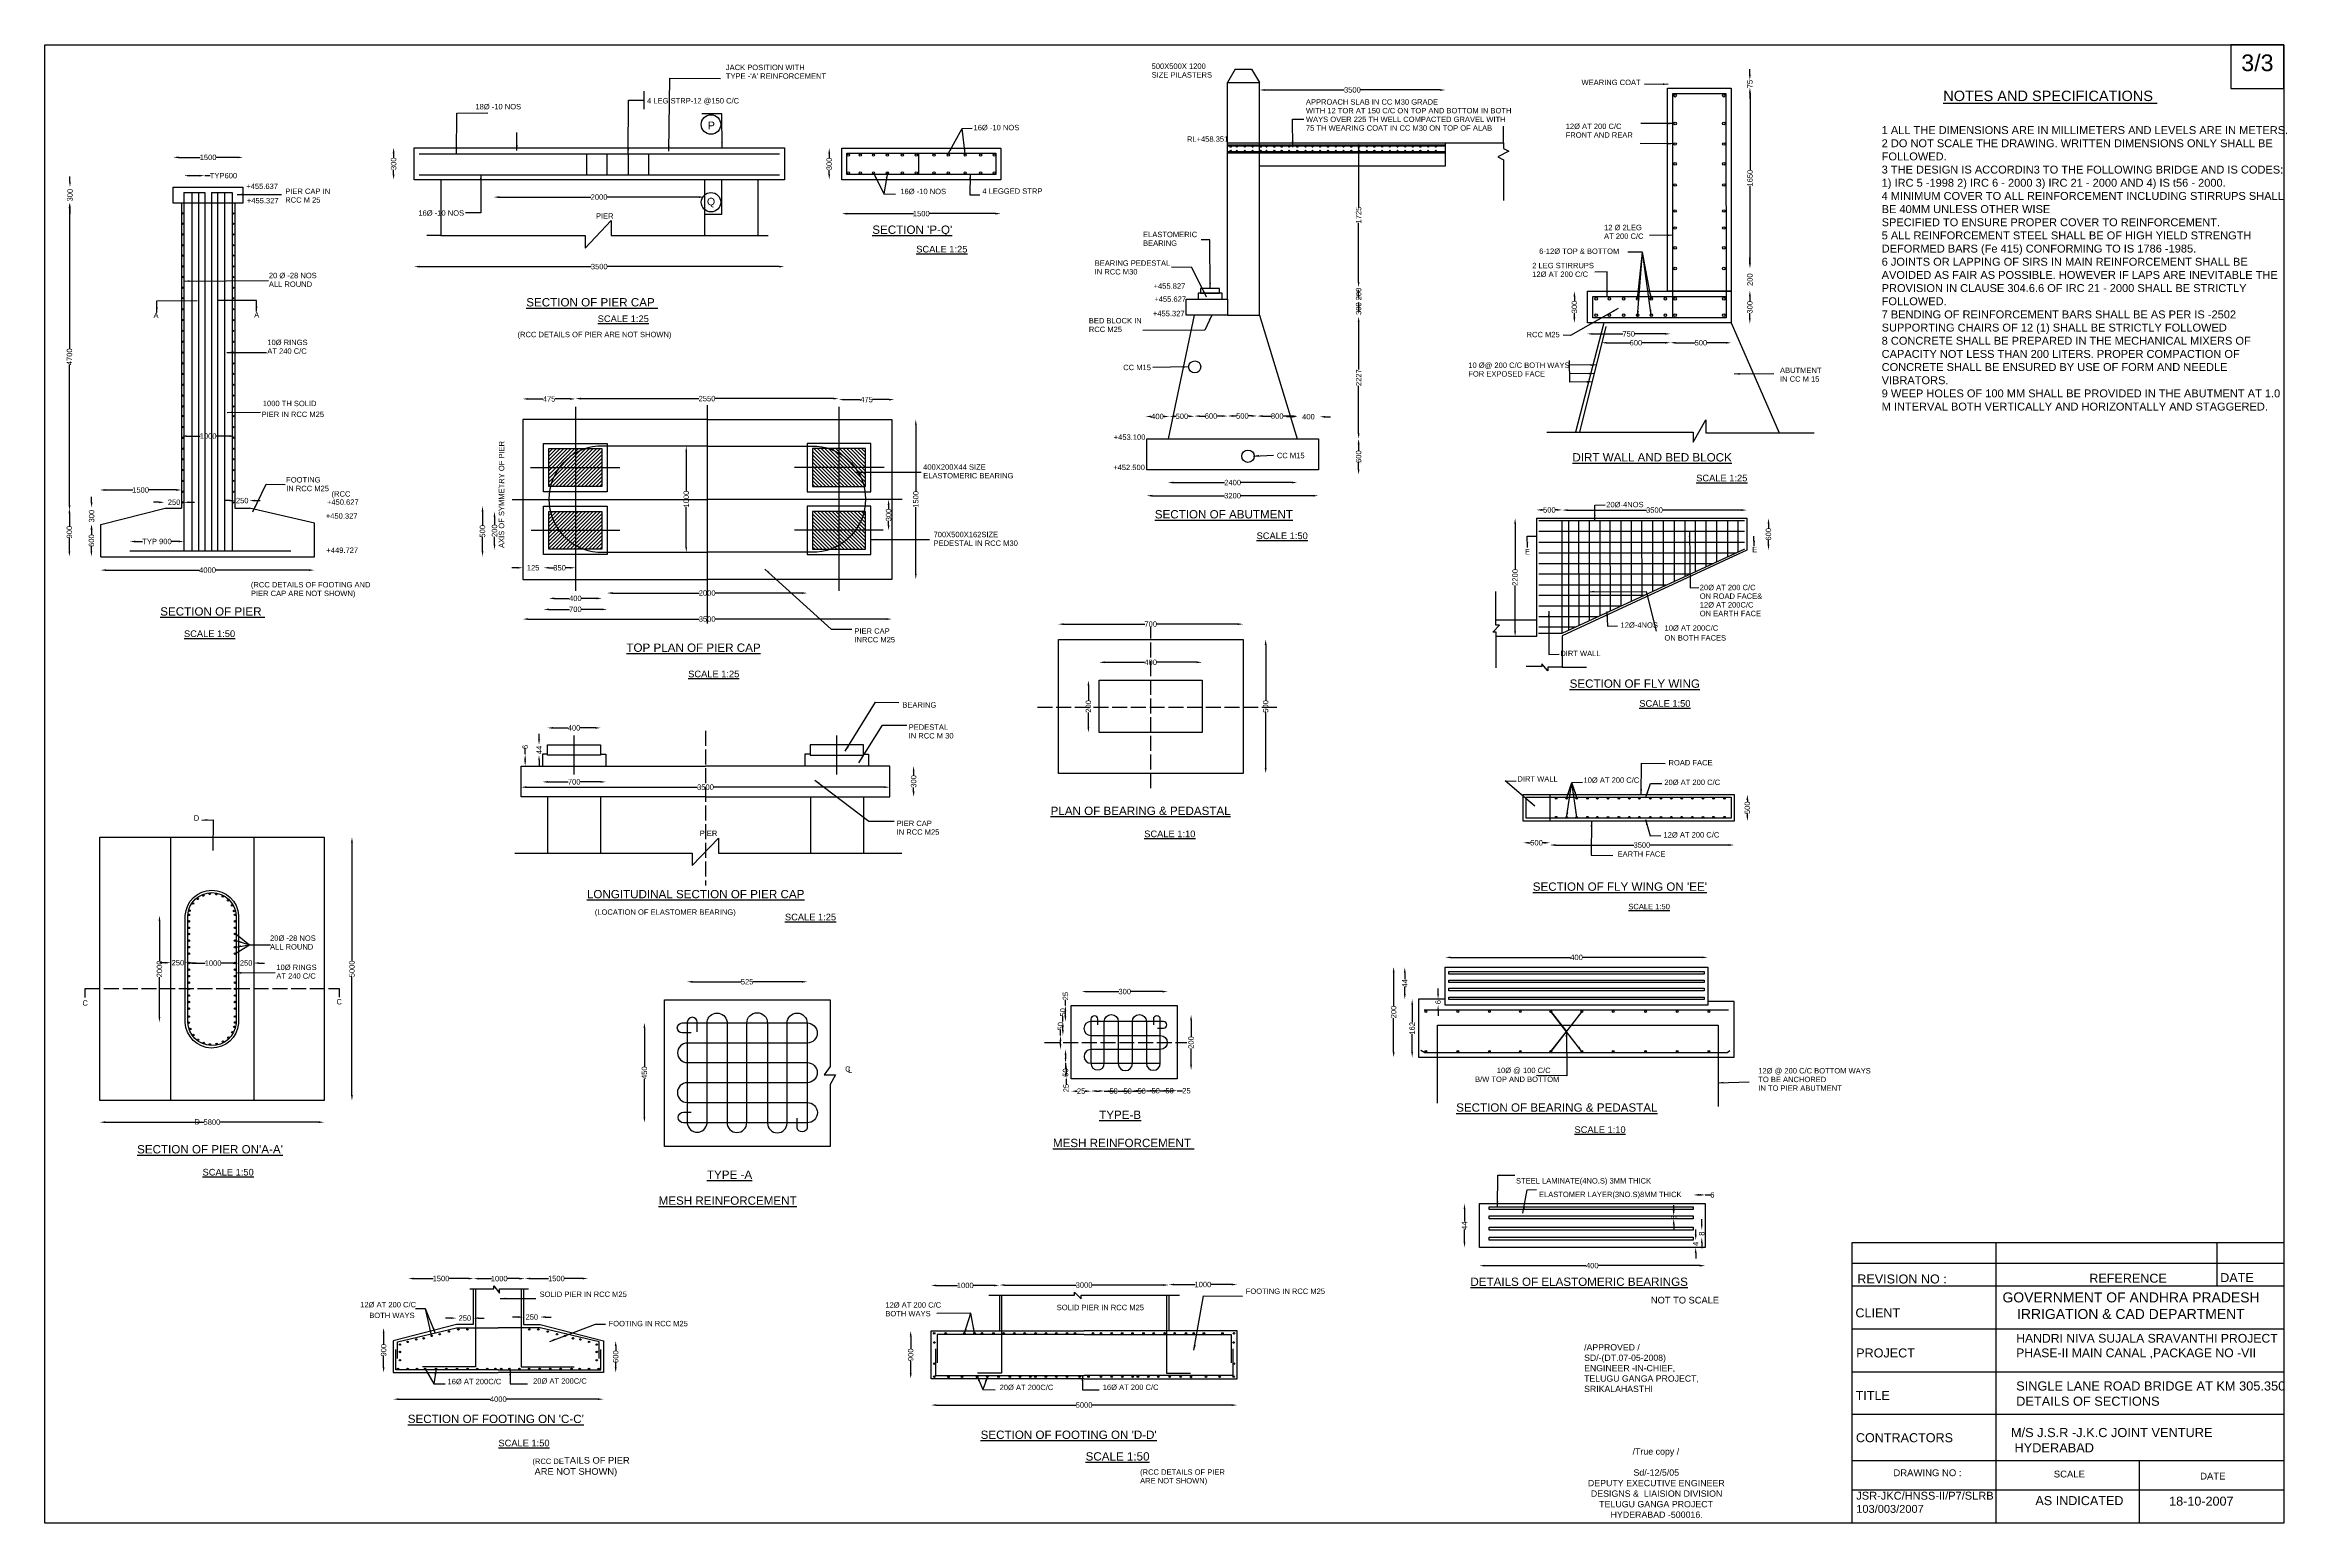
# Model space of a CAD drawing. Header units: millimetres. Extents: x -53248106 to -53221139, y 22139675 to 22157459.
import ezdxf

# ---------------------------------------------------------------- set-up
doc = ezdxf.new("R2010")
doc.units = ezdxf.units.MM
doc.header["$MEASUREMENT"] = 0
doc.linetypes.add('ACAD_ISO02W100', pattern=[15, 12, -3])
for name, color, linetype in [('DIMENSION', 7, 'Continuous'), ('DRAWING', 2, 'Continuous'), ('TEXT', 7, 'Continuous')]:
    doc.layers.add(name, color=color, linetype=linetype)
doc.styles.get("Standard").update_dxf_attribs({"font": 'arial.ttf', "height": 65})
doc.dimstyles.get("Standard").update_dxf_attribs({"dimtxt": 65, "dimasz": 65, "dimexe": 0.18, "dimexo": 0.0625, "dimgap": 0.09, "dimtad": 0, "dimdec": 0, "dimzin": 0, "dimdsep": 46, "dimtxsty": 'Standard', "dimcen": 0.09, "dimse1": 1, "dimse2": 1, "dimadec": 0, "dimazin": 0, "dimtfac": 1, "dimtdec": 0, "dimtofl": 0, "dimtmove": 0, "dimatfit": 3, "dimfxl": 1, "dimtolj": 1, "dimtzin": 0, "dimarcsym": 0})

# ---------------------------------------------------------------- blocks, each defined once
blk = doc.blocks.new('*D54')
at = {"layer": 'Defpoints', "color": 0}
for p in [(-53246433, 22155681), (-53246184, 22155885), (-53246184, 22155681)]:
    blk.add_point(p, dxfattribs=at)
at = {"layer": 'DIMENSION', "color": 0, "lineweight": -2}
for p, q in [((-53246368, 22155885), (-53246249, 22155885)), ((-53246184, 22155885), (-53246119, 22155885))]:
    blk.add_line(p, q, dxfattribs=at)
at = {"layer": 'DIMENSION', "color": 0}
for points in [[(-53246368, 22155896), (-53246368, 22155874), (-53246433, 22155885)], [(-53246249, 22155896), (-53246249, 22155874), (-53246184, 22155885)]]:
    blk.add_solid(points, dxfattribs=at)
at = {"layer": 'DIMENSION', "color": 0, "insert": (-53245958, 22155885), "char_height": 65, "attachment_point": 5}
blk.add_mtext('\\A1;TYP600', dxfattribs=at)
blk = doc.blocks.new('*D55')
at = {"layer": 'Defpoints', "color": 0}
for p in [(-53245724, 22156105), (-53246562, 22155745), (-53245724, 22155745)]:
    blk.add_point(p, dxfattribs=at)
at = {"layer": 'DIMENSION', "color": 0, "lineweight": -2}
for p, q in [((-53246497, 22156105), (-53246237, 22156105)), ((-53245789, 22156105), (-53246049, 22156105))]:
    blk.add_line(p, q, dxfattribs=at)
at = {"layer": 'DIMENSION', "color": 0}
for points in [[(-53246497, 22156116), (-53246497, 22156094), (-53246562, 22156105)], [(-53245789, 22156116), (-53245789, 22156094), (-53245724, 22156105)]]:
    blk.add_solid(points, dxfattribs=at)
at = {"layer": 'DIMENSION', "color": 0, "insert": (-53246143, 22156105), "char_height": 65, "attachment_point": 5}
blk.add_mtext('\\A1;1500', dxfattribs=at)
blk = doc.blocks.new('*D56')
at = {"layer": 'Defpoints', "color": 0}
for p in [(-53246562, 22155745), (-53247804, 22155555), (-53246562, 22155555)]:
    blk.add_point(p, dxfattribs=at)
at = {"layer": 'DIMENSION', "color": 0, "lineweight": -2}
for p, q in [((-53247804, 22155810), (-53247804, 22155875)), ((-53247804, 22155490), (-53247804, 22155425))]:
    blk.add_line(p, q, dxfattribs=at)
at = {"layer": 'DIMENSION', "color": 0}
for points in [[(-53247815, 22155810), (-53247794, 22155810), (-53247804, 22155745)], [(-53247815, 22155490), (-53247794, 22155490), (-53247804, 22155555)]]:
    blk.add_solid(points, dxfattribs=at)
at = {"layer": 'DIMENSION', "color": 0, "insert": (-53247804, 22155650), "char_height": 65, "attachment_point": 5, "rotation": 90}
blk.add_mtext('\\A1;300', dxfattribs=at)
blk = doc.blocks.new('*D57')
at = {"layer": 'Defpoints', "color": 0}
for p in [(-53246465, 22152752), (-53246465, 22152752), (-53245820, 22152752)]:
    blk.add_point(p, dxfattribs=at)
at = {"layer": 'DIMENSION', "color": 0, "lineweight": -2}
for p, q in [((-53246400, 22152752), (-53246237, 22152752)), ((-53245885, 22152752), (-53246049, 22152752))]:
    blk.add_line(p, q, dxfattribs=at)
at = {"layer": 'DIMENSION', "color": 0}
for points in [[(-53246400, 22152763), (-53246400, 22152741), (-53246465, 22152752)], [(-53245885, 22152763), (-53245885, 22152741), (-53245820, 22152752)]]:
    blk.add_solid(points, dxfattribs=at)
at = {"layer": 'DIMENSION', "color": 0, "insert": (-53246143, 22152752), "char_height": 65, "attachment_point": 5}
blk.add_mtext('\\A1;1000', dxfattribs=at)
blk = doc.blocks.new('*D58')
at = {"layer": 'Defpoints', "color": 0}
for p in [(-53245646, 22151976), (-53245820, 22151883), (-53245646, 22151883)]:
    blk.add_point(p, dxfattribs=at)
at = {"layer": 'DIMENSION', "color": 0, "lineweight": -2}
for p, q in [((-53245885, 22151976), (-53245950, 22151976)), ((-53245581, 22151976), (-53245516, 22151976))]:
    blk.add_line(p, q, dxfattribs=at)
at = {"layer": 'DIMENSION', "color": 0}
for points in [[(-53245885, 22151987), (-53245885, 22151965), (-53245820, 22151976)], [(-53245581, 22151987), (-53245581, 22151965), (-53245646, 22151976)]]:
    blk.add_solid(points, dxfattribs=at)
at = {"layer": 'DIMENSION', "color": 0, "insert": (-53245733, 22151976), "char_height": 65, "attachment_point": 5}
blk.add_mtext('\\A1;250', dxfattribs=at)
blk = doc.blocks.new('*D59')
at = {"layer": 'Defpoints', "color": 0}
for p in [(-53246668, 22151956), (-53246668, 22151949), (-53246436, 22151954)]:
    blk.add_point(p, dxfattribs=at)
at = {"layer": 'DIMENSION', "color": 0, "lineweight": -2}
for p, q in [((-53246733, 22151956), (-53246798, 22151956)), ((-53246371, 22151956), (-53246306, 22151956))]:
    blk.add_line(p, q, dxfattribs=at)
at = {"layer": 'DIMENSION', "color": 0}
for points in [[(-53246733, 22151966), (-53246733, 22151945), (-53246668, 22151956)], [(-53246371, 22151966), (-53246371, 22151945), (-53246436, 22151956)]]:
    blk.add_solid(points, dxfattribs=at)
at = {"layer": 'DIMENSION', "color": 0, "insert": (-53246552, 22151956), "char_height": 65, "attachment_point": 5}
blk.add_mtext('\\A1;250', dxfattribs=at)
blk = doc.blocks.new('*D60')
at = {"layer": 'Defpoints', "color": 0}
for p in [(-53247444, 22152093), (-53246465, 22152104), (-53246465, 22152093)]:
    blk.add_point(p, dxfattribs=at)
at = {"layer": 'DIMENSION', "color": 0, "lineweight": -2}
for p, q in [((-53247379, 22152104), (-53247049, 22152104)), ((-53246530, 22152104), (-53246861, 22152104))]:
    blk.add_line(p, q, dxfattribs=at)
at = {"layer": 'DIMENSION', "color": 0}
for points in [[(-53247379, 22152115), (-53247379, 22152093), (-53247444, 22152104)], [(-53246530, 22152115), (-53246530, 22152093), (-53246465, 22152104)]]:
    blk.add_solid(points, dxfattribs=at)
at = {"layer": 'DIMENSION', "color": 0, "insert": (-53246955, 22152104), "char_height": 65, "attachment_point": 5}
blk.add_mtext('\\A1;1500', dxfattribs=at)
blk = doc.blocks.new('*D61')
at = {"layer": 'Defpoints', "color": 0}
for p in [(-53247083, 22151484), (-53247083, 22151371), (-53246433, 22151371)]:
    blk.add_point(p, dxfattribs=at)
at = {"layer": 'DIMENSION', "color": 0, "lineweight": -2}
for p, q in [((-53247018, 22151484), (-53246931, 22151484)), ((-53246498, 22151484), (-53246584, 22151484))]:
    blk.add_line(p, q, dxfattribs=at)
at = {"layer": 'DIMENSION', "color": 0}
for points in [[(-53247018, 22151495), (-53247018, 22151473), (-53247083, 22151484)], [(-53246498, 22151495), (-53246498, 22151473), (-53246433, 22151484)]]:
    blk.add_solid(points, dxfattribs=at)
at = {"layer": 'DIMENSION', "color": 0, "insert": (-53246758, 22151484), "char_height": 65, "attachment_point": 5}
blk.add_mtext('\\A1;TYP 900', dxfattribs=at)
blk = doc.blocks.new('*D62')
at = {"layer": 'Defpoints', "color": 0}
for p in [(-53247544, 22151890), (-53247435, 22151890), (-53247435, 22151689)]:
    blk.add_point(p, dxfattribs=at)
at = {"layer": 'DIMENSION', "color": 0, "lineweight": -2}
for p, q in [((-53247544, 22151955), (-53247544, 22152020)), ((-53247544, 22151624), (-53247544, 22151559))]:
    blk.add_line(p, q, dxfattribs=at)
at = {"layer": 'DIMENSION', "color": 0}
for points in [[(-53247555, 22151955), (-53247533, 22151955), (-53247544, 22151890)], [(-53247555, 22151624), (-53247533, 22151624), (-53247544, 22151689)]]:
    blk.add_solid(points, dxfattribs=at)
at = {"layer": 'DIMENSION', "color": 0, "insert": (-53247544, 22151789), "char_height": 65, "attachment_point": 5, "rotation": 90}
blk.add_mtext('\\A1;300', dxfattribs=at)
blk = doc.blocks.new('*D63')
at = {"layer": 'Defpoints', "color": 0}
for p in [(-53247435, 22151689), (-53247546, 22151302), (-53247435, 22151302)]:
    blk.add_point(p, dxfattribs=at)
at = {"layer": 'DIMENSION', "color": 0, "lineweight": -2}
for p, q in [((-53247546, 22151624), (-53247546, 22151567)), ((-53247546, 22151367), (-53247546, 22151423))]:
    blk.add_line(p, q, dxfattribs=at)
at = {"layer": 'DIMENSION', "color": 0}
for points in [[(-53247557, 22151624), (-53247536, 22151624), (-53247546, 22151689)], [(-53247557, 22151367), (-53247536, 22151367), (-53247546, 22151302)]]:
    blk.add_solid(points, dxfattribs=at)
at = {"layer": 'DIMENSION', "color": 0, "insert": (-53247546, 22151495), "char_height": 65, "attachment_point": 5, "rotation": 90}
blk.add_mtext('\\A1;600', dxfattribs=at)
blk = doc.blocks.new('*D64')
at = {"layer": 'Defpoints', "color": 0}
for p in [(-53247435, 22151302), (-53244865, 22151302), (-53244865, 22151140)]:
    blk.add_point(p, dxfattribs=at)
at = {"layer": 'DIMENSION', "color": 0, "lineweight": -2}
for p, q in [((-53247370, 22151140), (-53246248, 22151140)), ((-53244930, 22151140), (-53246052, 22151140))]:
    blk.add_line(p, q, dxfattribs=at)
at = {"layer": 'DIMENSION', "color": 0}
for points in [[(-53247370, 22151151), (-53247370, 22151129), (-53247435, 22151140)], [(-53244930, 22151151), (-53244930, 22151129), (-53244865, 22151140)]]:
    blk.add_solid(points, dxfattribs=at)
at = {"layer": 'DIMENSION', "color": 0, "insert": (-53246150, 22151140), "char_height": 65, "attachment_point": 5}
blk.add_mtext('\\A1;4000', dxfattribs=at)
blk = doc.blocks.new('*D65')
at = {"layer": 'Defpoints', "color": 0}
for p in [(-53247811, 22151890), (-53247435, 22151890), (-53247435, 22151302)]:
    blk.add_point(p, dxfattribs=at)
at = {"layer": 'DIMENSION', "color": 0, "lineweight": -2}
for p, q in [((-53247811, 22151825), (-53247811, 22151667)), ((-53247811, 22151367), (-53247811, 22151524))]:
    blk.add_line(p, q, dxfattribs=at)
at = {"layer": 'DIMENSION', "color": 0}
for points in [[(-53247822, 22151825), (-53247800, 22151825), (-53247811, 22151890)], [(-53247822, 22151367), (-53247800, 22151367), (-53247811, 22151302)]]:
    blk.add_solid(points, dxfattribs=at)
at = {"layer": 'DIMENSION', "color": 0, "insert": (-53247811, 22151596), "char_height": 65, "attachment_point": 5, "rotation": 90}
blk.add_mtext('\\A1;900', dxfattribs=at)
blk = doc.blocks.new('*D66')
at = {"layer": 'Defpoints', "color": 0}
for p in [(-53247804, 22155555), (-53247810, 22151857), (-53247806, 22151857)]:
    blk.add_point(p, dxfattribs=at)
at = {"layer": 'DIMENSION', "color": 0, "lineweight": -2}
for p, q in [((-53247810, 22155490), (-53247810, 22153805)), ((-53247810, 22151922), (-53247810, 22153608))]:
    blk.add_line(p, q, dxfattribs=at)
at = {"layer": 'DIMENSION', "color": 0}
for points in [[(-53247821, 22155490), (-53247799, 22155490), (-53247810, 22155555)], [(-53247821, 22151922), (-53247799, 22151922), (-53247810, 22151857)]]:
    blk.add_solid(points, dxfattribs=at)
at = {"layer": 'DIMENSION', "color": 0, "insert": (-53247810, 22153706), "char_height": 65, "attachment_point": 5, "rotation": 90}
blk.add_mtext('\\A1;4700', dxfattribs=at)
blk = doc.blocks.new('*D67')
at = {"layer": 'Defpoints', "color": 0}
for p in [(-53244748, 22147927), (-53244748, 22144759), (-53244413, 22144759)]:
    blk.add_point(p, dxfattribs=at)
at = {"layer": 'DIMENSION', "color": 0, "lineweight": -2}
for p, q in [((-53244413, 22147862), (-53244413, 22146440)), ((-53244413, 22144824), (-53244413, 22146246))]:
    blk.add_line(p, q, dxfattribs=at)
at = {"layer": 'DIMENSION', "color": 0}
for points in [[(-53244424, 22147862), (-53244402, 22147862), (-53244413, 22147927)], [(-53244424, 22144824), (-53244402, 22144824), (-53244413, 22144759)]]:
    blk.add_solid(points, dxfattribs=at)
at = {"layer": 'DIMENSION', "color": 0, "insert": (-53244413, 22146343), "char_height": 65, "attachment_point": 5, "rotation": 90}
blk.add_mtext('\\A1;5000', dxfattribs=at)
blk = doc.blocks.new('*D68')
at = {"layer": 'Defpoints', "color": 0}
for p in [(-53247445, 22144759), (-53244748, 22144759), (-53244748, 22144499)]:
    blk.add_point(p, dxfattribs=at)
at = {"layer": 'DIMENSION', "color": 0, "lineweight": -2}
for p, q in [((-53247380, 22144499), (-53246194, 22144499)), ((-53244813, 22144499), (-53246000, 22144499))]:
    blk.add_line(p, q, dxfattribs=at)
at = {"layer": 'DIMENSION', "color": 0}
for points in [[(-53247380, 22144510), (-53247380, 22144488), (-53247445, 22144499)], [(-53244813, 22144510), (-53244813, 22144488), (-53244748, 22144499)]]:
    blk.add_solid(points, dxfattribs=at)
at = {"layer": 'DIMENSION', "color": 0, "insert": (-53246097, 22144499), "char_height": 65, "attachment_point": 5}
blk.add_mtext('\\A1;5800', dxfattribs=at)
blk = doc.blocks.new('*D69')
at = {"layer": 'Defpoints', "color": 0}
for p in [(-53243665, 22156220), (-53243912, 22155836), (-53243665, 22155836)]:
    blk.add_point(p, dxfattribs=at)
at = {"layer": 'DIMENSION', "color": 0, "lineweight": -2}
for p, q in [((-53243912, 22156155), (-53243912, 22156100)), ((-53243912, 22155901), (-53243912, 22155956))]:
    blk.add_line(p, q, dxfattribs=at)
at = {"layer": 'DIMENSION', "color": 0}
for points in [[(-53243923, 22156155), (-53243901, 22156155), (-53243912, 22156220)], [(-53243923, 22155901), (-53243901, 22155901), (-53243912, 22155836)]]:
    blk.add_solid(points, dxfattribs=at)
at = {"layer": 'DIMENSION', "color": 0, "insert": (-53243912, 22156028), "char_height": 65, "attachment_point": 5, "rotation": 90}
blk.add_mtext('\\A1;300', dxfattribs=at)
blk = doc.blocks.new('*D70')
at = {"layer": 'Defpoints', "color": 0}
for p in [(-53242707, 22155622), (-53240175, 22155651), (-53240175, 22155627)]:
    blk.add_point(p, dxfattribs=at)
at = {"layer": 'DIMENSION', "color": 0, "lineweight": -2}
for p, q in [((-53242642, 22155627), (-53241539, 22155627)), ((-53240240, 22155627), (-53241343, 22155627))]:
    blk.add_line(p, q, dxfattribs=at)
at = {"layer": 'DIMENSION', "color": 0}
for points in [[(-53242642, 22155638), (-53242642, 22155616), (-53242707, 22155627)], [(-53240240, 22155638), (-53240240, 22155616), (-53240175, 22155627)]]:
    blk.add_solid(points, dxfattribs=at)
at = {"layer": 'DIMENSION', "color": 0, "insert": (-53241441, 22155627), "char_height": 65, "attachment_point": 5}
blk.add_mtext('\\A1;2000', dxfattribs=at)
blk = doc.blocks.new('*D71')
at = {"layer": 'Defpoints', "color": 0}
for p in [(-53243665, 22155836), (-53239212, 22155836), (-53239212, 22154791)]:
    blk.add_point(p, dxfattribs=at)
at = {"layer": 'DIMENSION', "color": 0, "lineweight": -2}
for p, q in [((-53243600, 22154791), (-53241536, 22154791)), ((-53239277, 22154791), (-53241342, 22154791))]:
    blk.add_line(p, q, dxfattribs=at)
at = {"layer": 'DIMENSION', "color": 0}
for points in [[(-53243600, 22154801), (-53243600, 22154780), (-53243665, 22154791)], [(-53239277, 22154801), (-53239277, 22154780), (-53239212, 22154791)]]:
    blk.add_solid(points, dxfattribs=at)
at = {"layer": 'DIMENSION', "color": 0, "insert": (-53241439, 22154791), "char_height": 65, "attachment_point": 5}
blk.add_mtext('\\A1;3500', dxfattribs=at)
blk = doc.blocks.new('*D72')
at = {"layer": 'Defpoints', "color": 0}
for p in [(-53238522, 22156216), (-53238673, 22155837), (-53238522, 22155837)]:
    blk.add_point(p, dxfattribs=at)
at = {"layer": 'DIMENSION', "color": 0, "lineweight": -2}
for p, q in [((-53238673, 22156151), (-53238673, 22156098)), ((-53238673, 22155902), (-53238673, 22155954))]:
    blk.add_line(p, q, dxfattribs=at)
at = {"layer": 'DIMENSION', "color": 0}
for points in [[(-53238683, 22156151), (-53238662, 22156151), (-53238673, 22156216)], [(-53238683, 22155902), (-53238662, 22155902), (-53238673, 22155837)]]:
    blk.add_solid(points, dxfattribs=at)
at = {"layer": 'DIMENSION', "color": 0, "insert": (-53238673, 22156026), "char_height": 65, "attachment_point": 5, "rotation": 90}
blk.add_mtext('\\A1;300', dxfattribs=at)
blk = doc.blocks.new('*D73')
at = {"layer": 'Defpoints', "color": 0}
for p in [(-53238522, 22155837), (-53236609, 22155837), (-53236609, 22155428)]:
    blk.add_point(p, dxfattribs=at)
at = {"layer": 'DIMENSION', "color": 0, "lineweight": -2}
for p, q in [((-53238457, 22155428), (-53237660, 22155428)), ((-53236674, 22155428), (-53237472, 22155428))]:
    blk.add_line(p, q, dxfattribs=at)
at = {"layer": 'DIMENSION', "color": 0}
for points in [[(-53238457, 22155439), (-53238457, 22155417), (-53238522, 22155428)], [(-53236674, 22155439), (-53236674, 22155417), (-53236609, 22155428)]]:
    blk.add_solid(points, dxfattribs=at)
at = {"layer": 'DIMENSION', "color": 0, "insert": (-53237566, 22155428), "char_height": 65, "attachment_point": 5}
blk.add_mtext('\\A1;1500', dxfattribs=at)
blk = doc.blocks.new('*D74')
at = {"layer": 'Defpoints', "color": 0}
for p in [(-53233499, 22156893), (-53231262, 22156919), (-53231262, 22156916)]:
    blk.add_point(p, dxfattribs=at)
at = {"layer": 'DIMENSION', "color": 0, "lineweight": -2}
for p, q in [((-53233434, 22156916), (-53232478, 22156916)), ((-53231327, 22156916), (-53232284, 22156916))]:
    blk.add_line(p, q, dxfattribs=at)
at = {"layer": 'DIMENSION', "color": 0}
for points in [[(-53233434, 22156926), (-53233434, 22156905), (-53233499, 22156916)], [(-53231327, 22156926), (-53231327, 22156905), (-53231262, 22156916)]]:
    blk.add_solid(points, dxfattribs=at)
at = {"layer": 'DIMENSION', "color": 0, "insert": (-53232381, 22156916), "char_height": 65, "attachment_point": 5}
blk.add_mtext('\\A1;3500', dxfattribs=at)
blk = doc.blocks.new('*D75')
at = {"layer": 'Defpoints', "color": 0}
for p in [(-53232314, 22156279), (-53232306, 22154542), (-53232306, 22154542)]:
    blk.add_point(p, dxfattribs=at)
at = {"layer": 'DIMENSION', "color": 0, "lineweight": -2}
for p, q in [((-53232306, 22156214), (-53232306, 22155505)), ((-53232306, 22154607), (-53232306, 22155316))]:
    blk.add_line(p, q, dxfattribs=at)
at = {"layer": 'DIMENSION', "color": 0}
for points in [[(-53232317, 22156214), (-53232295, 22156214), (-53232306, 22156279)], [(-53232317, 22154607), (-53232295, 22154607), (-53232306, 22154542)]]:
    blk.add_solid(points, dxfattribs=at)
at = {"layer": 'DIMENSION', "color": 0, "insert": (-53232306, 22155411), "char_height": 65, "attachment_point": 5, "rotation": 90}
blk.add_mtext('\\A1;1725', dxfattribs=at)
blk = doc.blocks.new('*D76')
at = {"layer": 'Defpoints', "color": 0}
for p in [(-53232306, 22154542), (-53232306, 22154380), (-53232306, 22154380)]:
    blk.add_point(p, dxfattribs=at)
at = {"layer": 'DIMENSION', "color": 0, "lineweight": -2}
for p, q in [((-53232306, 22154607), (-53232306, 22154672)), ((-53232306, 22154315), (-53232306, 22154250))]:
    blk.add_line(p, q, dxfattribs=at)
at = {"layer": 'DIMENSION', "color": 0}
for points in [[(-53232317, 22154607), (-53232295, 22154607), (-53232306, 22154542)], [(-53232317, 22154315), (-53232295, 22154315), (-53232306, 22154380)]]:
    blk.add_solid(points, dxfattribs=at)
at = {"layer": 'DIMENSION', "color": 0, "insert": (-53232306, 22154461), "char_height": 65, "attachment_point": 5, "rotation": 90}
blk.add_mtext('\\A1;200', dxfattribs=at)
blk = doc.blocks.new('*D77')
at = {"layer": 'Defpoints', "color": 0}
for p in [(-53232306, 22154380), (-53232306, 22154190), (-53232259, 22154190)]:
    blk.add_point(p, dxfattribs=at)
at = {"layer": 'DIMENSION', "color": 0, "lineweight": -2}
for p, q in [((-53232306, 22154445), (-53232306, 22154510)), ((-53232306, 22154125), (-53232306, 22154060))]:
    blk.add_line(p, q, dxfattribs=at)
at = {"layer": 'DIMENSION', "color": 0}
for points in [[(-53232317, 22154445), (-53232295, 22154445), (-53232306, 22154380)], [(-53232317, 22154125), (-53232295, 22154125), (-53232306, 22154190)]]:
    blk.add_solid(points, dxfattribs=at)
at = {"layer": 'DIMENSION', "color": 0, "insert": (-53232306, 22154285), "char_height": 65, "attachment_point": 5, "rotation": 90}
blk.add_mtext('\\A1;300', dxfattribs=at)
blk = doc.blocks.new('*D78')
at = {"layer": 'Defpoints', "color": 0}
for p in [(-53232306, 22154190), (-53232306, 22152720), (-53232274, 22152720)]:
    blk.add_point(p, dxfattribs=at)
at = {"layer": 'DIMENSION', "color": 0, "lineweight": -2}
for p, q in [((-53232306, 22154125), (-53232306, 22153553)), ((-53232306, 22152785), (-53232306, 22153358))]:
    blk.add_line(p, q, dxfattribs=at)
at = {"layer": 'DIMENSION', "color": 0}
for points in [[(-53232317, 22154125), (-53232295, 22154125), (-53232306, 22154190)], [(-53232317, 22152785), (-53232295, 22152785), (-53232306, 22152720)]]:
    blk.add_solid(points, dxfattribs=at)
at = {"layer": 'DIMENSION', "color": 0, "insert": (-53232306, 22153455), "char_height": 65, "attachment_point": 5, "rotation": 90}
blk.add_mtext('\\A1;2227', dxfattribs=at)
blk = doc.blocks.new('*D79')
at = {"layer": 'Defpoints', "color": 0}
for p in [(-53232306, 22152720), (-53232306, 22152289), (-53232269, 22152289)]:
    blk.add_point(p, dxfattribs=at)
at = {"layer": 'DIMENSION', "color": 0, "lineweight": -2}
for p, q in [((-53232306, 22152655), (-53232306, 22152577)), ((-53232306, 22152354), (-53232306, 22152433))]:
    blk.add_line(p, q, dxfattribs=at)
at = {"layer": 'DIMENSION', "color": 0}
for points in [[(-53232317, 22152655), (-53232295, 22152655), (-53232306, 22152720)], [(-53232317, 22152354), (-53232295, 22152354), (-53232306, 22152289)]]:
    blk.add_solid(points, dxfattribs=at)
at = {"layer": 'DIMENSION', "color": 0, "insert": (-53232306, 22152505), "char_height": 65, "attachment_point": 5, "rotation": 90}
blk.add_mtext('\\A1;600', dxfattribs=at)
blk = doc.blocks.new('*D80')
at = {"layer": 'Defpoints', "color": 0}
for p in [(-53234599, 22152719), (-53233044, 22152719), (-53233044, 22152193)]:
    blk.add_point(p, dxfattribs=at)
at = {"layer": 'DIMENSION', "color": 0, "lineweight": -2}
for p, q in [((-53234534, 22152193), (-53233919, 22152193)), ((-53233109, 22152193), (-53233724, 22152193))]:
    blk.add_line(p, q, dxfattribs=at)
at = {"layer": 'DIMENSION', "color": 0}
for points in [[(-53234534, 22152204), (-53234534, 22152182), (-53234599, 22152193)], [(-53233109, 22152204), (-53233109, 22152182), (-53233044, 22152193)]]:
    blk.add_solid(points, dxfattribs=at)
at = {"layer": 'DIMENSION', "color": 0, "insert": (-53233821, 22152193), "char_height": 65, "attachment_point": 5}
blk.add_mtext('\\A1;2400', dxfattribs=at)
blk = doc.blocks.new('*D81')
at = {"layer": 'Defpoints', "color": 0}
for p in [(-53234854, 22152347), (-53232790, 22152347), (-53234854, 22152035)]:
    blk.add_point(p, dxfattribs=at)
at = {"layer": 'DIMENSION', "color": 0, "lineweight": -2}
for p, q in [((-53234789, 22152035), (-53233919, 22152035)), ((-53232855, 22152035), (-53233725, 22152035))]:
    blk.add_line(p, q, dxfattribs=at)
at = {"layer": 'DIMENSION', "color": 0}
for points in [[(-53234789, 22152046), (-53234789, 22152024), (-53234854, 22152035)], [(-53232855, 22152046), (-53232855, 22152024), (-53232790, 22152035)]]:
    blk.add_solid(points, dxfattribs=at)
at = {"layer": 'DIMENSION', "color": 0, "insert": (-53233822, 22152035), "char_height": 65, "attachment_point": 5}
blk.add_mtext('\\A1;3200', dxfattribs=at)
blk = doc.blocks.new('*D82')
at = {"layer": 'Defpoints', "color": 0}
for p in [(-53232775, 22152985), (-53233044, 22152719), (-53232775, 22152722)]:
    blk.add_point(p, dxfattribs=at)
at = {"layer": 'DIMENSION', "color": 0, "lineweight": -2}
for p, q in [((-53233109, 22152985), (-53233174, 22152985)), ((-53232710, 22152985), (-53232645, 22152985))]:
    blk.add_line(p, q, dxfattribs=at)
at = {"layer": 'DIMENSION', "color": 0}
for points in [[(-53233109, 22152995), (-53233109, 22152974), (-53233044, 22152985)], [(-53232710, 22152995), (-53232710, 22152974), (-53232775, 22152985)]]:
    blk.add_solid(points, dxfattribs=at)
at = {"layer": 'DIMENSION', "color": 0, "insert": (-53232909, 22152985), "char_height": 65, "attachment_point": 5}
blk.add_mtext('\\A1;400', dxfattribs=at)
blk = doc.blocks.new('*D83')
at = {"layer": 'Defpoints', "color": 0}
for p in [(-53233527, 22152993), (-53233527, 22152719), (-53233044, 22152719)]:
    blk.add_point(p, dxfattribs=at)
at = {"layer": 'DIMENSION', "color": 0, "lineweight": -2}
for p, q in [((-53233462, 22152993), (-53233357, 22152993)), ((-53233109, 22152993), (-53233214, 22152993))]:
    blk.add_line(p, q, dxfattribs=at)
at = {"layer": 'DIMENSION', "color": 0}
for points in [[(-53233462, 22153004), (-53233462, 22152982), (-53233527, 22152993)], [(-53233109, 22153004), (-53233109, 22152982), (-53233044, 22152993)]]:
    blk.add_solid(points, dxfattribs=at)
at = {"layer": 'DIMENSION', "color": 0, "insert": (-53233285, 22152993), "char_height": 65, "attachment_point": 5}
blk.add_mtext('\\A1;800', dxfattribs=at)
blk = doc.blocks.new('*D84')
at = {"layer": 'Defpoints', "color": 0}
for p in [(-53233882, 22152994), (-53233882, 22152987), (-53233527, 22152993)]:
    blk.add_point(p, dxfattribs=at)
at = {"layer": 'DIMENSION', "color": 0, "lineweight": -2}
for p, q in [((-53233817, 22152994), (-53233776, 22152994)), ((-53233592, 22152994), (-53233632, 22152994))]:
    blk.add_line(p, q, dxfattribs=at)
at = {"layer": 'DIMENSION', "color": 0}
for points in [[(-53233817, 22153005), (-53233817, 22152983), (-53233882, 22152994)], [(-53233592, 22153005), (-53233592, 22152983), (-53233527, 22152994)]]:
    blk.add_solid(points, dxfattribs=at)
at = {"layer": 'DIMENSION', "color": 0, "insert": (-53233704, 22152994), "char_height": 65, "attachment_point": 5}
blk.add_mtext('\\A1;500', dxfattribs=at)
blk = doc.blocks.new('*D85')
at = {"layer": 'Defpoints', "color": 0}
for p in [(-53234281, 22152993), (-53234281, 22152987), (-53233882, 22152994)]:
    blk.add_point(p, dxfattribs=at)
at = {"layer": 'DIMENSION', "color": 0, "lineweight": -2}
for p, q in [((-53234216, 22152993), (-53234153, 22152993)), ((-53233947, 22152993), (-53234009, 22152993))]:
    blk.add_line(p, q, dxfattribs=at)
at = {"layer": 'DIMENSION', "color": 0}
for points in [[(-53234216, 22153004), (-53234216, 22152982), (-53234281, 22152993)], [(-53233947, 22153004), (-53233947, 22152982), (-53233882, 22152993)]]:
    blk.add_solid(points, dxfattribs=at)
at = {"layer": 'DIMENSION', "color": 0, "insert": (-53234081, 22152993), "char_height": 65, "attachment_point": 5}
blk.add_mtext('\\A1;600', dxfattribs=at)
blk = doc.blocks.new('*D86')
at = {"layer": 'Defpoints', "color": 0}
for p in [(-53234581, 22152990), (-53234581, 22152989), (-53234281, 22152987)]:
    blk.add_point(p, dxfattribs=at)
at = {"layer": 'DIMENSION', "color": 0, "lineweight": -2}
for p, q in [((-53234516, 22152990), (-53234503, 22152990)), ((-53234346, 22152990), (-53234359, 22152990))]:
    blk.add_line(p, q, dxfattribs=at)
at = {"layer": 'DIMENSION', "color": 0}
for points in [[(-53234516, 22153001), (-53234516, 22152979), (-53234581, 22152990)], [(-53234346, 22153001), (-53234346, 22152979), (-53234281, 22152990)]]:
    blk.add_solid(points, dxfattribs=at)
at = {"layer": 'DIMENSION', "color": 0, "insert": (-53234431, 22152990), "char_height": 65, "attachment_point": 5}
blk.add_mtext('\\A1;500', dxfattribs=at)
blk = doc.blocks.new('*D87')
at = {"layer": 'Defpoints', "color": 0}
for p in [(-53234869, 22152988), (-53234869, 22152985), (-53234581, 22152989)]:
    blk.add_point(p, dxfattribs=at)
at = {"layer": 'DIMENSION', "color": 0, "lineweight": -2}
for p, q in [((-53234804, 22152988), (-53234798, 22152988)), ((-53234646, 22152988), (-53234652, 22152988))]:
    blk.add_line(p, q, dxfattribs=at)
at = {"layer": 'DIMENSION', "color": 0}
for points in [[(-53234804, 22152998), (-53234804, 22152977), (-53234869, 22152988)], [(-53234646, 22152998), (-53234646, 22152977), (-53234581, 22152988)]]:
    blk.add_solid(points, dxfattribs=at)
at = {"layer": 'DIMENSION', "color": 0, "insert": (-53234725, 22152988), "char_height": 65, "attachment_point": 5}
blk.add_mtext('\\A1;400', dxfattribs=at)
blk = doc.blocks.new('*D88')
at = {"layer": 'Defpoints', "color": 0}
for p in [(-53227601, 22157035), (-53227601, 22157035), (-53227599, 22156939)]:
    blk.add_point(p, dxfattribs=at)
at = {"layer": 'DIMENSION', "color": 0, "lineweight": -2}
for p, q in [((-53227601, 22157100), (-53227601, 22157165)), ((-53227601, 22156874), (-53227601, 22156809))]:
    blk.add_line(p, q, dxfattribs=at)
at = {"layer": 'DIMENSION', "color": 0}
for points in [[(-53227612, 22157100), (-53227590, 22157100), (-53227601, 22157035)], [(-53227612, 22156874), (-53227590, 22156874), (-53227601, 22156939)]]:
    blk.add_solid(points, dxfattribs=at)
at = {"layer": 'DIMENSION', "color": 0, "insert": (-53227601, 22156987), "char_height": 65, "attachment_point": 5, "rotation": 90}
blk.add_mtext('\\A1;75', dxfattribs=at)
blk = doc.blocks.new('*D89')
at = {"layer": 'Defpoints', "color": 0}
for p in [(-53227601, 22156939), (-53227600, 22154770), (-53227599, 22154770)]:
    blk.add_point(p, dxfattribs=at)
at = {"layer": 'DIMENSION', "color": 0, "lineweight": -2}
for p, q in [((-53227599, 22156874), (-53227599, 22155949)), ((-53227599, 22154835), (-53227599, 22155761))]:
    blk.add_line(p, q, dxfattribs=at)
at = {"layer": 'DIMENSION', "color": 0}
for points in [[(-53227610, 22156874), (-53227588, 22156874), (-53227599, 22156939)], [(-53227610, 22154835), (-53227588, 22154835), (-53227599, 22154770)]]:
    blk.add_solid(points, dxfattribs=at)
at = {"layer": 'DIMENSION', "color": 0, "insert": (-53227599, 22155855), "char_height": 65, "attachment_point": 5, "rotation": 90}
blk.add_mtext('\\A1;1650', dxfattribs=at)
blk = doc.blocks.new('*D90')
at = {"layer": 'Defpoints', "color": 0}
for p in [(-53227599, 22154770), (-53227600, 22154498), (-53227600, 22154498)]:
    blk.add_point(p, dxfattribs=at)
at = {"layer": 'DIMENSION', "color": 0, "lineweight": -2}
for p, q in [((-53227600, 22154835), (-53227600, 22154900)), ((-53227600, 22154433), (-53227600, 22154368))]:
    blk.add_line(p, q, dxfattribs=at)
at = {"layer": 'DIMENSION', "color": 0}
for points in [[(-53227611, 22154835), (-53227589, 22154835), (-53227600, 22154770)], [(-53227611, 22154433), (-53227589, 22154433), (-53227600, 22154498)]]:
    blk.add_solid(points, dxfattribs=at)
at = {"layer": 'DIMENSION', "color": 0, "insert": (-53227600, 22154634), "char_height": 65, "attachment_point": 5, "rotation": 90}
blk.add_mtext('\\A1;200', dxfattribs=at)
blk = doc.blocks.new('*D91')
at = {"layer": 'Defpoints', "color": 0}
for p in [(-53227600, 22154498), (-53227601, 22154105), (-53227589, 22154105)]:
    blk.add_point(p, dxfattribs=at)
at = {"layer": 'DIMENSION', "color": 0, "lineweight": -2}
for p, q in [((-53227601, 22154433), (-53227601, 22154373)), ((-53227601, 22154170), (-53227601, 22154230))]:
    blk.add_line(p, q, dxfattribs=at)
at = {"layer": 'DIMENSION', "color": 0}
for points in [[(-53227612, 22154433), (-53227591, 22154433), (-53227601, 22154498)], [(-53227612, 22154170), (-53227591, 22154170), (-53227601, 22154105)]]:
    blk.add_solid(points, dxfattribs=at)
at = {"layer": 'DIMENSION', "color": 0, "insert": (-53227601, 22154302), "char_height": 65, "attachment_point": 5, "rotation": 90}
blk.add_mtext('\\A1;300', dxfattribs=at)
blk = doc.blocks.new('*D92')
at = {"layer": 'Defpoints', "color": 0}
for p in [(-53228557, 22154114), (-53227824, 22154114), (-53228557, 22153875)]:
    blk.add_point(p, dxfattribs=at)
at = {"layer": 'DIMENSION', "color": 0, "lineweight": -2}
for p, q in [((-53228492, 22153875), (-53228262, 22153875)), ((-53227889, 22153875), (-53228119, 22153875))]:
    blk.add_line(p, q, dxfattribs=at)
at = {"layer": 'DIMENSION', "color": 0}
for points in [[(-53228492, 22153886), (-53228492, 22153864), (-53228557, 22153875)], [(-53227889, 22153886), (-53227889, 22153864), (-53227824, 22153875)]]:
    blk.add_solid(points, dxfattribs=at)
at = {"layer": 'DIMENSION', "color": 0, "insert": (-53228190, 22153875), "char_height": 65, "attachment_point": 5}
blk.add_mtext('\\A1;500', dxfattribs=at)
blk = doc.blocks.new('*D93')
at = {"layer": 'Defpoints', "color": 0}
for p in [(-53229386, 22153875), (-53229386, 22153857), (-53228557, 22153865)]:
    blk.add_point(p, dxfattribs=at)
at = {"layer": 'DIMENSION', "color": 0, "lineweight": -2}
for p, q in [((-53229321, 22153875), (-53229043, 22153875)), ((-53228622, 22153875), (-53228899, 22153875))]:
    blk.add_line(p, q, dxfattribs=at)
at = {"layer": 'DIMENSION', "color": 0}
for points in [[(-53229321, 22153886), (-53229321, 22153864), (-53229386, 22153875)], [(-53228622, 22153886), (-53228622, 22153864), (-53228557, 22153875)]]:
    blk.add_solid(points, dxfattribs=at)
at = {"layer": 'DIMENSION', "color": 0, "insert": (-53228971, 22153875), "char_height": 65, "attachment_point": 5}
blk.add_mtext('\\A1;600', dxfattribs=at)
blk = doc.blocks.new('*D94')
at = {"layer": 'Defpoints', "color": 0}
for p in [(-53229559, 22153982), (-53229559, 22153982), (-53228557, 22153992)]:
    blk.add_point(p, dxfattribs=at)
at = {"layer": 'DIMENSION', "color": 0, "lineweight": -2}
for p, q in [((-53229494, 22153982), (-53229129, 22153982)), ((-53228622, 22153982), (-53228986, 22153982))]:
    blk.add_line(p, q, dxfattribs=at)
at = {"layer": 'DIMENSION', "color": 0}
for points in [[(-53229494, 22153992), (-53229494, 22153971), (-53229559, 22153982)], [(-53228622, 22153992), (-53228622, 22153971), (-53228557, 22153982)]]:
    blk.add_solid(points, dxfattribs=at)
at = {"layer": 'DIMENSION', "color": 0, "insert": (-53229058, 22153982), "char_height": 65, "attachment_point": 5}
blk.add_mtext('\\A1;750', dxfattribs=at)
blk = doc.blocks.new('*D95')
at = {"layer": 'Defpoints', "color": 0}
for p in [(-53229553, 22154495), (-53229711, 22154114), (-53229553, 22154114)]:
    blk.add_point(p, dxfattribs=at)
at = {"layer": 'DIMENSION', "color": 0, "lineweight": -2}
for p, q in [((-53229711, 22154430), (-53229711, 22154376)), ((-53229711, 22154179), (-53229711, 22154233))]:
    blk.add_line(p, q, dxfattribs=at)
at = {"layer": 'DIMENSION', "color": 0}
for points in [[(-53229722, 22154430), (-53229700, 22154430), (-53229711, 22154495)], [(-53229722, 22154179), (-53229700, 22154179), (-53229711, 22154114)]]:
    blk.add_solid(points, dxfattribs=at)
at = {"layer": 'DIMENSION', "color": 0, "insert": (-53229711, 22154305), "char_height": 65, "attachment_point": 5, "rotation": 90}
blk.add_mtext('\\A1;300', dxfattribs=at)
blk = doc.blocks.new('*D96')
at = {"layer": 'Defpoints', "color": 0}
for p in [(-53230166, 22151864), (-53230166, 22151735), (-53229858, 22151735)]:
    blk.add_point(p, dxfattribs=at)
at = {"layer": 'DIMENSION', "color": 0, "lineweight": -2}
for p, q in [((-53230101, 22151864), (-53230084, 22151864)), ((-53229923, 22151864), (-53229941, 22151864))]:
    blk.add_line(p, q, dxfattribs=at)
at = {"layer": 'DIMENSION', "color": 0}
for points in [[(-53230101, 22151875), (-53230101, 22151853), (-53230166, 22151864)], [(-53229923, 22151875), (-53229923, 22151853), (-53229858, 22151864)]]:
    blk.add_solid(points, dxfattribs=at)
at = {"layer": 'DIMENSION', "color": 0, "insert": (-53230012, 22151864), "char_height": 65, "attachment_point": 5}
blk.add_mtext('\\A1;500', dxfattribs=at)
blk = doc.blocks.new('*D97')
at = {"layer": 'Defpoints', "color": 0}
for p in [(-53229858, 22151864), (-53227637, 22151879), (-53227637, 22151862)]:
    blk.add_point(p, dxfattribs=at)
at = {"layer": 'DIMENSION', "color": 0, "lineweight": -2}
for p, q in [((-53229793, 22151862), (-53228845, 22151862)), ((-53227702, 22151862), (-53228651, 22151862))]:
    blk.add_line(p, q, dxfattribs=at)
at = {"layer": 'DIMENSION', "color": 0}
for points in [[(-53229793, 22151873), (-53229793, 22151851), (-53229858, 22151862)], [(-53227702, 22151873), (-53227702, 22151851), (-53227637, 22151862)]]:
    blk.add_solid(points, dxfattribs=at)
at = {"layer": 'DIMENSION', "color": 0, "insert": (-53228748, 22151862), "char_height": 65, "attachment_point": 5}
blk.add_mtext('\\A1;3500', dxfattribs=at)
blk = doc.blocks.new('*D98')
at = {"layer": 'Defpoints', "color": 0}
for p in [(-53227637, 22151763), (-53227637, 22151380), (-53227377, 22151380)]:
    blk.add_point(p, dxfattribs=at)
at = {"layer": 'DIMENSION', "color": 0, "lineweight": -2}
for p, q in [((-53227377, 22151698), (-53227377, 22151643)), ((-53227377, 22151445), (-53227377, 22151499))]:
    blk.add_line(p, q, dxfattribs=at)
at = {"layer": 'DIMENSION', "color": 0}
for points in [[(-53227387, 22151698), (-53227366, 22151698), (-53227377, 22151763)], [(-53227387, 22151445), (-53227366, 22151445), (-53227377, 22151380)]]:
    blk.add_solid(points, dxfattribs=at)
at = {"layer": 'DIMENSION', "color": 0, "insert": (-53227377, 22151571), "char_height": 65, "attachment_point": 5, "rotation": 90}
blk.add_mtext('\\A1;600', dxfattribs=at)
blk = doc.blocks.new('*D99')
at = {"layer": 'Defpoints', "color": 0}
for p in [(-53230166, 22151763), (-53230424, 22150340), (-53230166, 22150340)]:
    blk.add_point(p, dxfattribs=at)
at = {"layer": 'DIMENSION', "color": 0, "lineweight": -2}
for p, q in [((-53230424, 22151698), (-53230424, 22151149)), ((-53230424, 22150405), (-53230424, 22150954))]:
    blk.add_line(p, q, dxfattribs=at)
at = {"layer": 'DIMENSION', "color": 0}
for points in [[(-53230435, 22151698), (-53230413, 22151698), (-53230424, 22151763)], [(-53230435, 22150405), (-53230413, 22150405), (-53230424, 22150340)]]:
    blk.add_solid(points, dxfattribs=at)
at = {"layer": 'DIMENSION', "color": 0, "insert": (-53230424, 22151052), "char_height": 65, "attachment_point": 5, "rotation": 90}
blk.add_mtext('\\A1;2200', dxfattribs=at)
blk = doc.blocks.new('*D100')
at = {"layer": 'Defpoints', "color": 0}
for p in [(-53235917, 22150306), (-53233696, 22150490), (-53233696, 22150306)]:
    blk.add_point(p, dxfattribs=at)
at = {"layer": 'DIMENSION', "color": 0, "lineweight": -2}
for p, q in [((-53235852, 22150490), (-53234878, 22150490)), ((-53233761, 22150490), (-53234735, 22150490))]:
    blk.add_line(p, q, dxfattribs=at)
at = {"layer": 'DIMENSION', "color": 0}
for points in [[(-53235852, 22150501), (-53235852, 22150479), (-53235917, 22150490)], [(-53233761, 22150501), (-53233761, 22150479), (-53233696, 22150490)]]:
    blk.add_solid(points, dxfattribs=at)
at = {"layer": 'DIMENSION', "color": 0, "insert": (-53234807, 22150490), "char_height": 65, "attachment_point": 5}
blk.add_mtext('\\A1;700', dxfattribs=at)
blk = doc.blocks.new('*D101')
at = {"layer": 'Defpoints', "color": 0}
for p in [(-53234188, 22150031), (-53235425, 22149815), (-53234188, 22149815)]:
    blk.add_point(p, dxfattribs=at)
at = {"layer": 'DIMENSION', "color": 0, "lineweight": -2}
for p, q in [((-53235360, 22150031), (-53234880, 22150031)), ((-53234253, 22150031), (-53234734, 22150031))]:
    blk.add_line(p, q, dxfattribs=at)
at = {"layer": 'DIMENSION', "color": 0}
for points in [[(-53235360, 22150042), (-53235360, 22150020), (-53235425, 22150031)], [(-53234253, 22150042), (-53234253, 22150020), (-53234188, 22150031)]]:
    blk.add_solid(points, dxfattribs=at)
at = {"layer": 'DIMENSION', "color": 0, "insert": (-53234807, 22150031), "char_height": 65, "attachment_point": 5}
blk.add_mtext('\\A1;400', dxfattribs=at)
blk = doc.blocks.new('*D102')
at = {"layer": 'Defpoints', "color": 0}
for p in [(-53233696, 22150306), (-53233696, 22148694), (-53233424, 22148694)]:
    blk.add_point(p, dxfattribs=at)
at = {"layer": 'DIMENSION', "color": 0, "lineweight": -2}
for p, q in [((-53233424, 22150241), (-53233424, 22149572)), ((-53233424, 22148759), (-53233424, 22149428))]:
    blk.add_line(p, q, dxfattribs=at)
at = {"layer": 'DIMENSION', "color": 0}
for points in [[(-53233435, 22150241), (-53233413, 22150241), (-53233424, 22150306)], [(-53233435, 22148759), (-53233413, 22148759), (-53233424, 22148694)]]:
    blk.add_solid(points, dxfattribs=at)
at = {"layer": 'DIMENSION', "color": 0, "insert": (-53233424, 22149500), "char_height": 65, "attachment_point": 5, "rotation": 90}
blk.add_mtext('\\A1;500', dxfattribs=at)
blk = doc.blocks.new('*D103')
at = {"layer": 'Defpoints', "color": 0}
for p in [(-53235425, 22149815), (-53235556, 22149185), (-53235425, 22149185)]:
    blk.add_point(p, dxfattribs=at)
at = {"layer": 'DIMENSION', "color": 0, "lineweight": -2}
for p, q in [((-53235556, 22149750), (-53235556, 22149572)), ((-53235556, 22149250), (-53235556, 22149428))]:
    blk.add_line(p, q, dxfattribs=at)
at = {"layer": 'DIMENSION', "color": 0}
for points in [[(-53235567, 22149750), (-53235545, 22149750), (-53235556, 22149815)], [(-53235567, 22149250), (-53235545, 22149250), (-53235556, 22149185)]]:
    blk.add_solid(points, dxfattribs=at)
at = {"layer": 'DIMENSION', "color": 0, "insert": (-53235556, 22149500), "char_height": 65, "attachment_point": 5, "rotation": 90}
blk.add_mtext('\\A1;200', dxfattribs=at)
blk = doc.blocks.new('*D104')
at = {"layer": 'Defpoints', "color": 0}
for p in [(-53242359, 22153199), (-53242359, 22152953), (-53241725, 22152953)]:
    blk.add_point(p, dxfattribs=at)
at = {"layer": 'DIMENSION', "color": 0, "lineweight": -2}
for p, q in [((-53242294, 22153199), (-53242116, 22153199)), ((-53241790, 22153199), (-53241969, 22153199))]:
    blk.add_line(p, q, dxfattribs=at)
at = {"layer": 'DIMENSION', "color": 0}
for points in [[(-53242294, 22153210), (-53242294, 22153188), (-53242359, 22153199)], [(-53241790, 22153210), (-53241790, 22153188), (-53241725, 22153199)]]:
    blk.add_solid(points, dxfattribs=at)
at = {"layer": 'DIMENSION', "color": 0, "insert": (-53242042, 22153199), "char_height": 65, "attachment_point": 5}
blk.add_mtext('\\A1;475', dxfattribs=at)
blk = doc.blocks.new('*D105')
at = {"layer": 'Defpoints', "color": 0}
for p in [(-53241725, 22153199), (-53238560, 22153203), (-53238560, 22153174)]:
    blk.add_point(p, dxfattribs=at)
at = {"layer": 'DIMENSION', "color": 0, "lineweight": -2}
for p, q in [((-53241660, 22153203), (-53240240, 22153203)), ((-53238625, 22153203), (-53240045, 22153203))]:
    blk.add_line(p, q, dxfattribs=at)
at = {"layer": 'DIMENSION', "color": 0}
for points in [[(-53241660, 22153214), (-53241660, 22153192), (-53241725, 22153203)], [(-53238625, 22153214), (-53238625, 22153192), (-53238560, 22153203)]]:
    blk.add_solid(points, dxfattribs=at)
at = {"layer": 'DIMENSION', "color": 0, "insert": (-53240143, 22153203), "char_height": 65, "attachment_point": 5}
blk.add_mtext('\\A1;2550', dxfattribs=at)
blk = doc.blocks.new('*D106')
at = {"layer": 'Defpoints', "color": 0}
for p in [(-53238560, 22153203), (-53237889, 22153199), (-53237889, 22153191)]:
    blk.add_point(p, dxfattribs=at)
at = {"layer": 'DIMENSION', "color": 0, "lineweight": -2}
for p, q in [((-53238495, 22153191), (-53238298, 22153191)), ((-53237954, 22153191), (-53238151, 22153191))]:
    blk.add_line(p, q, dxfattribs=at)
at = {"layer": 'DIMENSION', "color": 0}
for points in [[(-53238495, 22153201), (-53238495, 22153180), (-53238560, 22153191)], [(-53237954, 22153201), (-53237954, 22153180), (-53237889, 22153191)]]:
    blk.add_solid(points, dxfattribs=at)
at = {"layer": 'DIMENSION', "color": 0, "insert": (-53238224, 22153191), "char_height": 65, "attachment_point": 5}
blk.add_mtext('\\A1;475', dxfattribs=at)
blk = doc.blocks.new('*D107')
at = {"layer": 'Defpoints', "color": 0}
for p in [(-53240495, 22152632), (-53240495, 22151355), (-53240392, 22151355)]:
    blk.add_point(p, dxfattribs=at)
at = {"layer": 'DIMENSION', "color": 0, "lineweight": -2}
for p, q in [((-53240392, 22152567), (-53240392, 22152088)), ((-53240392, 22151420), (-53240392, 22151900))]:
    blk.add_line(p, q, dxfattribs=at)
at = {"layer": 'DIMENSION', "color": 0}
for points in [[(-53240403, 22152567), (-53240382, 22152567), (-53240392, 22152632)], [(-53240403, 22151420), (-53240382, 22151420), (-53240392, 22151355)]]:
    blk.add_solid(points, dxfattribs=at)
at = {"layer": 'DIMENSION', "color": 0, "insert": (-53240392, 22151994), "char_height": 65, "attachment_point": 5, "rotation": 90}
blk.add_mtext('\\A1;1000', dxfattribs=at)
blk = doc.blocks.new('*D108')
at = {"layer": 'Defpoints', "color": 0}
for p in [(-53242829, 22151910), (-53242843, 22151303), (-53242829, 22151303)]:
    blk.add_point(p, dxfattribs=at)
at = {"layer": 'DIMENSION', "color": 0, "lineweight": -2}
for p, q in [((-53242843, 22151845), (-53242843, 22151678)), ((-53242843, 22151368), (-53242843, 22151535))]:
    blk.add_line(p, q, dxfattribs=at)
at = {"layer": 'DIMENSION', "color": 0}
for points in [[(-53242853, 22151845), (-53242832, 22151845), (-53242843, 22151910)], [(-53242853, 22151368), (-53242832, 22151368), (-53242843, 22151303)]]:
    blk.add_solid(points, dxfattribs=at)
at = {"layer": 'DIMENSION', "color": 0, "insert": (-53242843, 22151607), "char_height": 65, "attachment_point": 5, "rotation": 90}
blk.add_mtext('\\A1;500', dxfattribs=at)
blk = doc.blocks.new('*D109')
at = {"layer": 'Defpoints', "color": 0}
for p in [(-53242708, 22151845), (-53242710, 22151383), (-53242698, 22151383)]:
    blk.add_point(p, dxfattribs=at)
at = {"layer": 'DIMENSION', "color": 0, "lineweight": -2}
for p, q in [((-53242698, 22151780), (-53242698, 22151687)), ((-53242698, 22151448), (-53242698, 22151542))]:
    blk.add_line(p, q, dxfattribs=at)
at = {"layer": 'DIMENSION', "color": 0}
for points in [[(-53242709, 22151780), (-53242688, 22151780), (-53242698, 22151845)], [(-53242709, 22151448), (-53242688, 22151448), (-53242698, 22151383)]]:
    blk.add_solid(points, dxfattribs=at)
at = {"layer": 'DIMENSION', "color": 0, "insert": (-53242698, 22151614), "char_height": 65, "attachment_point": 5, "rotation": 90}
blk.add_mtext('\\A1;200', dxfattribs=at)
blk = doc.blocks.new('*D110')
at = {"layer": 'Defpoints', "color": 0}
for p in [(-53242108, 22151327), (-53241725, 22151327), (-53241725, 22151168)]:
    blk.add_point(p, dxfattribs=at)
at = {"layer": 'DIMENSION', "color": 0, "lineweight": -2}
for p, q in [((-53242043, 22151168), (-53241988, 22151168)), ((-53241790, 22151168), (-53241845, 22151168))]:
    blk.add_line(p, q, dxfattribs=at)
at = {"layer": 'DIMENSION', "color": 0}
for points in [[(-53242043, 22151179), (-53242043, 22151158), (-53242108, 22151168)], [(-53241790, 22151179), (-53241790, 22151158), (-53241725, 22151168)]]:
    blk.add_solid(points, dxfattribs=at)
at = {"layer": 'DIMENSION', "color": 0, "insert": (-53241916, 22151168), "char_height": 65, "attachment_point": 5}
blk.add_mtext('\\A1;350', dxfattribs=at)
blk = doc.blocks.new('*D111')
at = {"layer": 'Defpoints', "color": 0}
for p in [(-53242359, 22151327), (-53242359, 22151168), (-53242108, 22151327)]:
    blk.add_point(p, dxfattribs=at)
at = {"layer": 'DIMENSION', "color": 0, "lineweight": -2}
for p, q in [((-53242424, 22151168), (-53242489, 22151168)), ((-53242043, 22151168), (-53241978, 22151168))]:
    blk.add_line(p, q, dxfattribs=at)
at = {"layer": 'DIMENSION', "color": 0}
for points in [[(-53242424, 22151179), (-53242424, 22151158), (-53242359, 22151168)], [(-53242043, 22151179), (-53242043, 22151158), (-53242108, 22151168)]]:
    blk.add_solid(points, dxfattribs=at)
at = {"layer": 'DIMENSION', "color": 0, "insert": (-53242234, 22151168), "char_height": 65, "attachment_point": 5}
blk.add_mtext('\\A1;125', dxfattribs=at)
blk = doc.blocks.new('*D112')
at = {"layer": 'Defpoints', "color": 0}
for p in [(-53242045, 22151390), (-53241407, 22151390), (-53241407, 22150800)]:
    blk.add_point(p, dxfattribs=at)
at = {"layer": 'DIMENSION', "color": 0, "lineweight": -2}
for p, q in [((-53241980, 22150800), (-53241799, 22150800)), ((-53241472, 22150800), (-53241653, 22150800))]:
    blk.add_line(p, q, dxfattribs=at)
at = {"layer": 'DIMENSION', "color": 0}
for points in [[(-53241980, 22150811), (-53241980, 22150789), (-53242045, 22150800)], [(-53241472, 22150811), (-53241472, 22150789), (-53241407, 22150800)]]:
    blk.add_solid(points, dxfattribs=at)
at = {"layer": 'DIMENSION', "color": 0, "insert": (-53241726, 22150800), "char_height": 65, "attachment_point": 5}
blk.add_mtext('\\A1;400', dxfattribs=at)
blk = doc.blocks.new('*D113')
at = {"layer": 'Defpoints', "color": 0}
for p in [(-53242108, 22151327), (-53241344, 22151327), (-53242108, 22150668)]:
    blk.add_point(p, dxfattribs=at)
at = {"layer": 'DIMENSION', "color": 0, "lineweight": -2}
for p, q in [((-53242043, 22150668), (-53241797, 22150668)), ((-53241409, 22150668), (-53241654, 22150668))]:
    blk.add_line(p, q, dxfattribs=at)
at = {"layer": 'DIMENSION', "color": 0}
for points in [[(-53242043, 22150678), (-53242043, 22150657), (-53242108, 22150668)], [(-53241409, 22150678), (-53241409, 22150657), (-53241344, 22150668)]]:
    blk.add_solid(points, dxfattribs=at)
at = {"layer": 'DIMENSION', "color": 0, "insert": (-53241726, 22150668), "char_height": 65, "attachment_point": 5}
blk.add_mtext('\\A1;700', dxfattribs=at)
blk = doc.blocks.new('*D114')
at = {"layer": 'Defpoints', "color": 0}
for p in [(-53241344, 22151327), (-53238937, 22151327), (-53238937, 22150864)]:
    blk.add_point(p, dxfattribs=at)
at = {"layer": 'DIMENSION', "color": 0, "lineweight": -2}
for p, q in [((-53241279, 22150864), (-53240238, 22150864)), ((-53239002, 22150864), (-53240043, 22150864))]:
    blk.add_line(p, q, dxfattribs=at)
at = {"layer": 'DIMENSION', "color": 0}
for points in [[(-53241279, 22150875), (-53241279, 22150853), (-53241344, 22150864)], [(-53239002, 22150875), (-53239002, 22150853), (-53238937, 22150864)]]:
    blk.add_solid(points, dxfattribs=at)
at = {"layer": 'DIMENSION', "color": 0, "insert": (-53240141, 22150864), "char_height": 65, "attachment_point": 5}
blk.add_mtext('\\A1;2000', dxfattribs=at)
blk = doc.blocks.new('*D115')
at = {"layer": 'Defpoints', "color": 0}
for p in [(-53242359, 22151029), (-53237922, 22151029), (-53242359, 22150551)]:
    blk.add_point(p, dxfattribs=at)
at = {"layer": 'DIMENSION', "color": 0, "lineweight": -2}
for p, q in [((-53242294, 22150551), (-53240238, 22150551)), ((-53237987, 22150551), (-53240044, 22150551))]:
    blk.add_line(p, q, dxfattribs=at)
at = {"layer": 'DIMENSION', "color": 0}
for points in [[(-53242294, 22150562), (-53242294, 22150540), (-53242359, 22150551)], [(-53237987, 22150562), (-53237987, 22150540), (-53237922, 22150551)]]:
    blk.add_solid(points, dxfattribs=at)
at = {"layer": 'DIMENSION', "color": 0, "insert": (-53240141, 22150551), "char_height": 65, "attachment_point": 5}
blk.add_mtext('\\A1;3500', dxfattribs=at)
blk = doc.blocks.new('*D116')
at = {"layer": 'Defpoints', "color": 0}
for p in [(-53238173, 22151988), (-53237959, 22151988), (-53238173, 22151617)]:
    blk.add_point(p, dxfattribs=at)
at = {"layer": 'DIMENSION', "color": 0, "lineweight": -2}
for p, q in [((-53237959, 22151923), (-53237959, 22151875)), ((-53237959, 22151682), (-53237959, 22151731))]:
    blk.add_line(p, q, dxfattribs=at)
at = {"layer": 'DIMENSION', "color": 0}
for points in [[(-53237970, 22151923), (-53237948, 22151923), (-53237959, 22151988)], [(-53237970, 22151682), (-53237948, 22151682), (-53237959, 22151617)]]:
    blk.add_solid(points, dxfattribs=at)
at = {"layer": 'DIMENSION', "color": 0, "insert": (-53237959, 22151803), "char_height": 65, "attachment_point": 5, "rotation": 90}
blk.add_mtext('\\A1;300', dxfattribs=at)
blk = doc.blocks.new('*D117')
at = {"layer": 'Defpoints', "color": 0}
for p in [(-53237922, 22152953), (-53237632, 22152953), (-53237922, 22151029)]:
    blk.add_point(p, dxfattribs=at)
at = {"layer": 'DIMENSION', "color": 0, "lineweight": -2}
for p, q in [((-53237632, 22152888), (-53237632, 22152085)), ((-53237632, 22151094), (-53237632, 22151897))]:
    blk.add_line(p, q, dxfattribs=at)
at = {"layer": 'DIMENSION', "color": 0}
for points in [[(-53237642, 22152888), (-53237621, 22152888), (-53237632, 22152953)], [(-53237642, 22151094), (-53237621, 22151094), (-53237632, 22151029)]]:
    blk.add_solid(points, dxfattribs=at)
at = {"layer": 'DIMENSION', "color": 0, "insert": (-53237632, 22151991), "char_height": 65, "attachment_point": 5, "rotation": 90}
blk.add_mtext('\\A1;1500', dxfattribs=at)
blk = doc.blocks.new('*D118')
at = {"layer": 'Defpoints', "color": 0}
for p in [(-53246594, 22146417), (-53246594, 22146417), (-53246418, 22146417)]:
    blk.add_point(p, dxfattribs=at)
at = {"layer": 'DIMENSION', "color": 0, "lineweight": -2}
for p, q in [((-53246659, 22146417), (-53246724, 22146417)), ((-53246353, 22146417), (-53246288, 22146417))]:
    blk.add_line(p, q, dxfattribs=at)
at = {"layer": 'DIMENSION', "color": 0}
for points in [[(-53246659, 22146428), (-53246659, 22146406), (-53246594, 22146417)], [(-53246353, 22146428), (-53246353, 22146406), (-53246418, 22146417)]]:
    blk.add_solid(points, dxfattribs=at)
at = {"layer": 'DIMENSION', "color": 0, "insert": (-53246506, 22146417), "char_height": 65, "attachment_point": 5}
blk.add_mtext('\\A1;250', dxfattribs=at)
blk = doc.blocks.new('*D119')
at = {"layer": 'Defpoints', "color": 0}
for p in [(-53246388, 22146412), (-53245778, 22146412), (-53245778, 22146412)]:
    blk.add_point(p, dxfattribs=at)
at = {"layer": 'DIMENSION', "color": 0, "lineweight": -2}
for p, q in [((-53246323, 22146412), (-53246177, 22146412)), ((-53245843, 22146412), (-53245989, 22146412))]:
    blk.add_line(p, q, dxfattribs=at)
at = {"layer": 'DIMENSION', "color": 0}
for points in [[(-53246323, 22146422), (-53246323, 22146401), (-53246388, 22146412)], [(-53245843, 22146422), (-53245843, 22146401), (-53245778, 22146412)]]:
    blk.add_solid(points, dxfattribs=at)
at = {"layer": 'DIMENSION', "color": 0, "insert": (-53246083, 22146412), "char_height": 65, "attachment_point": 5}
blk.add_mtext('\\A1;1000', dxfattribs=at)
blk = doc.blocks.new('*D120')
at = {"layer": 'Defpoints', "color": 0}
for p in [(-53245778, 22146412), (-53245594, 22146413), (-53245594, 22146412)]:
    blk.add_point(p, dxfattribs=at)
at = {"layer": 'DIMENSION', "color": 0, "lineweight": -2}
for p, q in [((-53245843, 22146413), (-53245908, 22146413)), ((-53245529, 22146413), (-53245464, 22146413))]:
    blk.add_line(p, q, dxfattribs=at)
at = {"layer": 'DIMENSION', "color": 0}
for points in [[(-53245843, 22146424), (-53245843, 22146402), (-53245778, 22146413)], [(-53245529, 22146424), (-53245529, 22146402), (-53245594, 22146413)]]:
    blk.add_solid(points, dxfattribs=at)
at = {"layer": 'DIMENSION', "color": 0, "insert": (-53245686, 22146413), "char_height": 65, "attachment_point": 5}
blk.add_mtext('\\A1;250', dxfattribs=at)
blk = doc.blocks.new('*D121')
at = {"layer": 'Defpoints', "color": 0}
for p in [(-53246418, 22146984), (-53246728, 22145700), (-53246418, 22145700)]:
    blk.add_point(p, dxfattribs=at)
at = {"layer": 'DIMENSION', "color": 0, "lineweight": -2}
for p, q in [((-53246728, 22146919), (-53246728, 22146439)), ((-53246728, 22145765), (-53246728, 22146244))]:
    blk.add_line(p, q, dxfattribs=at)
at = {"layer": 'DIMENSION', "color": 0}
for points in [[(-53246739, 22146919), (-53246717, 22146919), (-53246728, 22146984)], [(-53246739, 22145765), (-53246717, 22145765), (-53246728, 22145700)]]:
    blk.add_solid(points, dxfattribs=at)
at = {"layer": 'DIMENSION', "color": 0, "insert": (-53246728, 22146342), "char_height": 65, "attachment_point": 5, "rotation": 90}
blk.add_mtext('\\A1;2000', dxfattribs=at)
blk = doc.blocks.new('*D122')
at = {"layer": 'Defpoints', "color": 0}
for p in [(-53242062, 22149242), (-53242062, 22149040), (-53241422, 22149040)]:
    blk.add_point(p, dxfattribs=at)
at = {"layer": 'DIMENSION', "color": 0, "lineweight": -2}
for p, q in [((-53241997, 22149242), (-53241815, 22149242)), ((-53241487, 22149242), (-53241669, 22149242))]:
    blk.add_line(p, q, dxfattribs=at)
at = {"layer": 'DIMENSION', "color": 0}
for points in [[(-53241997, 22149252), (-53241997, 22149231), (-53242062, 22149242)], [(-53241487, 22149252), (-53241487, 22149231), (-53241422, 22149242)]]:
    blk.add_solid(points, dxfattribs=at)
at = {"layer": 'DIMENSION', "color": 0, "insert": (-53241742, 22149242), "char_height": 65, "attachment_point": 5}
blk.add_mtext('\\A1;400', dxfattribs=at)
blk = doc.blocks.new('*D123')
at = {"layer": 'Defpoints', "color": 0}
for p in [(-53242163, 22149040), (-53242062, 22149040), (-53242062, 22148915)]:
    blk.add_point(p, dxfattribs=at)
at = {"layer": 'DIMENSION', "color": 0, "lineweight": -2}
for p, q in [((-53242163, 22149105), (-53242163, 22149170)), ((-53242163, 22148850), (-53242163, 22148785))]:
    blk.add_line(p, q, dxfattribs=at)
at = {"layer": 'DIMENSION', "color": 0}
for points in [[(-53242174, 22149105), (-53242152, 22149105), (-53242163, 22149040)], [(-53242174, 22148850), (-53242152, 22148850), (-53242163, 22148915)]]:
    blk.add_solid(points, dxfattribs=at)
at = {"layer": 'DIMENSION', "color": 0, "insert": (-53242163, 22148977), "char_height": 65, "attachment_point": 5, "rotation": 90}
blk.add_mtext('\\A1;44', dxfattribs=at)
blk = doc.blocks.new('*D124')
at = {"layer": 'Defpoints', "color": 0}
for p in [(-53242330, 22148926), (-53242122, 22148926), (-53242122, 22148784)]:
    blk.add_point(p, dxfattribs=at)
at = {"layer": 'DIMENSION', "color": 0, "lineweight": -2}
for p, q in [((-53242330, 22148926), (-53242330, 22148991)), ((-53242330, 22148849), (-53242330, 22148861))]:
    blk.add_line(p, q, dxfattribs=at)
at = {"layer": 'DIMENSION', "color": 0}
for points in [[(-53242340, 22148861), (-53242319, 22148861), (-53242330, 22148926)], [(-53242340, 22148849), (-53242319, 22148849), (-53242330, 22148784)]]:
    blk.add_solid(points, dxfattribs=at)
at = {"layer": 'DIMENSION', "color": 0, "insert": (-53242330, 22149013), "char_height": 65, "attachment_point": 5, "rotation": 90}
blk.add_mtext('\\A1;6', dxfattribs=at)
blk = doc.blocks.new('*D125')
at = {"layer": 'Defpoints', "color": 0}
for p in [(-53242122, 22148784), (-53241358, 22148784), (-53241358, 22148592)]:
    blk.add_point(p, dxfattribs=at)
at = {"layer": 'DIMENSION', "color": 0, "lineweight": -2}
for p, q in [((-53242057, 22148592), (-53241812, 22148592)), ((-53241423, 22148592), (-53241669, 22148592))]:
    blk.add_line(p, q, dxfattribs=at)
at = {"layer": 'DIMENSION', "color": 0}
for points in [[(-53242057, 22148603), (-53242057, 22148582), (-53242122, 22148592)], [(-53241423, 22148603), (-53241423, 22148582), (-53241358, 22148592)]]:
    blk.add_solid(points, dxfattribs=at)
at = {"layer": 'DIMENSION', "color": 0, "insert": (-53241740, 22148592), "char_height": 65, "attachment_point": 5}
blk.add_mtext('\\A1;700', dxfattribs=at)
blk = doc.blocks.new('*D126')
at = {"layer": 'Defpoints', "color": 0}
for p in [(-53242378, 22148529), (-53237945, 22148529), (-53237945, 22148529)]:
    blk.add_point(p, dxfattribs=at)
at = {"layer": 'DIMENSION', "color": 0, "lineweight": -2}
for p, q in [((-53242313, 22148529), (-53240258, 22148529)), ((-53238010, 22148529), (-53240064, 22148529))]:
    blk.add_line(p, q, dxfattribs=at)
at = {"layer": 'DIMENSION', "color": 0}
for points in [[(-53242313, 22148540), (-53242313, 22148518), (-53242378, 22148529)], [(-53238010, 22148540), (-53238010, 22148518), (-53237945, 22148529)]]:
    blk.add_solid(points, dxfattribs=at)
at = {"layer": 'DIMENSION', "color": 0, "insert": (-53240161, 22148529), "char_height": 65, "attachment_point": 5}
blk.add_mtext('\\A1;3500', dxfattribs=at)
blk = doc.blocks.new('*D127')
at = {"layer": 'Defpoints', "color": 0}
for p in [(-53237945, 22148784), (-53237658, 22148784), (-53237945, 22148412)]:
    blk.add_point(p, dxfattribs=at)
at = {"layer": 'DIMENSION', "color": 0, "lineweight": -2}
for p, q in [((-53237658, 22148719), (-53237658, 22148670)), ((-53237658, 22148477), (-53237658, 22148526))]:
    blk.add_line(p, q, dxfattribs=at)
at = {"layer": 'DIMENSION', "color": 0}
for points in [[(-53237669, 22148719), (-53237647, 22148719), (-53237658, 22148784)], [(-53237669, 22148477), (-53237647, 22148477), (-53237658, 22148412)]]:
    blk.add_solid(points, dxfattribs=at)
at = {"layer": 'DIMENSION', "color": 0, "insert": (-53237658, 22148598), "char_height": 65, "attachment_point": 5, "rotation": 90}
blk.add_mtext('\\A1;300', dxfattribs=at)
blk = doc.blocks.new('*D128')
at = {"layer": 'Defpoints', "color": 0}
for p in [(-53240382, 22146188), (-53240382, 22146188), (-53238937, 22146179)]:
    blk.add_point(p, dxfattribs=at)
at = {"layer": 'DIMENSION', "color": 0, "lineweight": -2}
for p, q in [((-53240317, 22146188), (-53239732, 22146188)), ((-53239002, 22146188), (-53239588, 22146188))]:
    blk.add_line(p, q, dxfattribs=at)
at = {"layer": 'DIMENSION', "color": 0}
for points in [[(-53240317, 22146199), (-53240317, 22146177), (-53240382, 22146188)], [(-53239002, 22146199), (-53239002, 22146177), (-53238937, 22146188)]]:
    blk.add_solid(points, dxfattribs=at)
at = {"layer": 'DIMENSION', "color": 0, "insert": (-53239660, 22146188), "char_height": 65, "attachment_point": 5}
blk.add_mtext('\\A1;525', dxfattribs=at)
blk = doc.blocks.new('*D129')
at = {"layer": 'Defpoints', "color": 0}
for p in [(-53240915, 22145695), (-53240911, 22144493), (-53240896, 22144493)]:
    blk.add_point(p, dxfattribs=at)
at = {"layer": 'DIMENSION', "color": 0, "lineweight": -2}
for p, q in [((-53240896, 22145630), (-53240896, 22145168)), ((-53240896, 22144558), (-53240896, 22145021))]:
    blk.add_line(p, q, dxfattribs=at)
at = {"layer": 'DIMENSION', "color": 0}
for points in [[(-53240907, 22145630), (-53240885, 22145630), (-53240896, 22145695)], [(-53240907, 22144558), (-53240885, 22144558), (-53240896, 22144493)]]:
    blk.add_solid(points, dxfattribs=at)
at = {"layer": 'DIMENSION', "color": 0, "insert": (-53240896, 22145094), "char_height": 65, "attachment_point": 5, "rotation": 90}
blk.add_mtext('\\A1;450', dxfattribs=at)
blk = doc.blocks.new('*D130')
at = {"layer": 'Defpoints', "color": 0}
for p in [(-53235637, 22146061), (-53234601, 22146070), (-53234601, 22146053)]:
    blk.add_point(p, dxfattribs=at)
at = {"layer": 'DIMENSION', "color": 0, "lineweight": -2}
for p, q in [((-53235572, 22146070), (-53235191, 22146070)), ((-53234666, 22146070), (-53235047, 22146070))]:
    blk.add_line(p, q, dxfattribs=at)
at = {"layer": 'DIMENSION', "color": 0}
for points in [[(-53235572, 22146080), (-53235572, 22146059), (-53235637, 22146070)], [(-53234666, 22146080), (-53234666, 22146059), (-53234601, 22146070)]]:
    blk.add_solid(points, dxfattribs=at)
at = {"layer": 'DIMENSION', "color": 0, "insert": (-53235119, 22146070), "char_height": 65, "attachment_point": 5}
blk.add_mtext('\\A1;300', dxfattribs=at)
blk = doc.blocks.new('*D131')
at = {"layer": 'Defpoints', "color": 0}
for p in [(-53235526, 22145208), (-53235824, 22145022), (-53235526, 22145022)]:
    blk.add_point(p, dxfattribs=at)
at = {"layer": 'DIMENSION', "color": 0, "lineweight": -2}
for p, q in [((-53235824, 22145143), (-53235824, 22145087)), ((-53235824, 22145022), (-53235824, 22144957))]:
    blk.add_line(p, q, dxfattribs=at)
at = {"layer": 'DIMENSION', "color": 0}
for points in [[(-53235835, 22145143), (-53235813, 22145143), (-53235824, 22145208)], [(-53235835, 22145087), (-53235813, 22145087), (-53235824, 22145022)]]:
    blk.add_solid(points, dxfattribs=at)
at = {"layer": 'DIMENSION', "color": 0, "insert": (-53235824, 22144909), "char_height": 65, "attachment_point": 5, "rotation": 90}
blk.add_mtext('\\A1;25', dxfattribs=at)
blk = doc.blocks.new('*D132')
at = {"layer": 'Defpoints', "color": 0}
for p in [(-53235831, 22145208), (-53235526, 22145373), (-53235526, 22145208)]:
    blk.add_point(p, dxfattribs=at)
at = {"layer": 'DIMENSION', "color": 0, "lineweight": -2}
for p, q in [((-53235831, 22145308), (-53235831, 22145273)), ((-53235831, 22145208), (-53235831, 22145143))]:
    blk.add_line(p, q, dxfattribs=at)
at = {"layer": 'DIMENSION', "color": 0}
for points in [[(-53235842, 22145308), (-53235820, 22145308), (-53235831, 22145373)], [(-53235842, 22145273), (-53235820, 22145273), (-53235831, 22145208)]]:
    blk.add_solid(points, dxfattribs=at)
at = {"layer": 'DIMENSION', "color": 0, "insert": (-53235831, 22145096), "char_height": 65, "attachment_point": 5, "rotation": 90}
blk.add_mtext('\\A1;50', dxfattribs=at)
blk = doc.blocks.new('*D133')
at = {"layer": 'Defpoints', "color": 0}
for p in [(-53235891, 22145541), (-53235526, 22145541), (-53235526, 22145373)]:
    blk.add_point(p, dxfattribs=at)
at = {"layer": 'DIMENSION', "color": 0, "lineweight": -2}
for p, q in [((-53235891, 22145541), (-53235891, 22145606)), ((-53235891, 22145438), (-53235891, 22145476))]:
    blk.add_line(p, q, dxfattribs=at)
at = {"layer": 'DIMENSION', "color": 0}
for points in [[(-53235902, 22145476), (-53235881, 22145476), (-53235891, 22145541)], [(-53235902, 22145438), (-53235881, 22145438), (-53235891, 22145373)]]:
    blk.add_solid(points, dxfattribs=at)
at = {"layer": 'DIMENSION', "color": 0, "insert": (-53235891, 22145653), "char_height": 65, "attachment_point": 5, "rotation": 90}
blk.add_mtext('\\A1;50', dxfattribs=at)
blk = doc.blocks.new('*D134')
at = {"layer": 'Defpoints', "color": 0}
for p in [(-53235863, 22145709), (-53235526, 22145709), (-53235526, 22145541)]:
    blk.add_point(p, dxfattribs=at)
at = {"layer": 'DIMENSION', "color": 0, "lineweight": -2}
for p, q in [((-53235863, 22145709), (-53235863, 22145774)), ((-53235863, 22145606), (-53235863, 22145644))]:
    blk.add_line(p, q, dxfattribs=at)
at = {"layer": 'DIMENSION', "color": 0}
for points in [[(-53235873, 22145644), (-53235852, 22145644), (-53235863, 22145709)], [(-53235873, 22145606), (-53235852, 22145606), (-53235863, 22145541)]]:
    blk.add_solid(points, dxfattribs=at)
at = {"layer": 'DIMENSION', "color": 0, "insert": (-53235863, 22145820), "char_height": 65, "attachment_point": 5, "rotation": 90}
blk.add_mtext('\\A1;50', dxfattribs=at)
blk = doc.blocks.new('*D135')
at = {"layer": 'Defpoints', "color": 0}
for p in [(-53235832, 22145904), (-53235526, 22145904), (-53235526, 22145709)]:
    blk.add_point(p, dxfattribs=at)
at = {"layer": 'DIMENSION', "color": 0, "lineweight": -2}
for p, q in [((-53235832, 22145904), (-53235832, 22145969)), ((-53235832, 22145774), (-53235832, 22145839))]:
    blk.add_line(p, q, dxfattribs=at)
at = {"layer": 'DIMENSION', "color": 0}
for points in [[(-53235843, 22145839), (-53235822, 22145839), (-53235832, 22145904)], [(-53235843, 22145774), (-53235822, 22145774), (-53235832, 22145709)]]:
    blk.add_solid(points, dxfattribs=at)
at = {"layer": 'DIMENSION', "color": 0, "insert": (-53235832, 22146016), "char_height": 65, "attachment_point": 5, "rotation": 90}
blk.add_mtext('\\A1;25', dxfattribs=at)
blk = doc.blocks.new('*D136')
at = {"layer": 'Defpoints', "color": 0}
for p in [(-53234691, 22145207), (-53234489, 22145207), (-53234489, 22144877)]:
    blk.add_point(p, dxfattribs=at)
at = {"layer": 'DIMENSION', "color": 0, "lineweight": -2}
for p, q in [((-53234626, 22144877), (-53234554, 22144877)), ((-53234489, 22144877), (-53234424, 22144877))]:
    blk.add_line(p, q, dxfattribs=at)
at = {"layer": 'DIMENSION', "color": 0}
for points in [[(-53234626, 22144888), (-53234626, 22144866), (-53234691, 22144877)], [(-53234554, 22144888), (-53234554, 22144866), (-53234489, 22144877)]]:
    blk.add_solid(points, dxfattribs=at)
at = {"layer": 'DIMENSION', "color": 0, "insert": (-53234377, 22144877), "char_height": 65, "attachment_point": 5}
blk.add_mtext('\\A1;25', dxfattribs=at)
blk = doc.blocks.new('*D137')
at = {"layer": 'Defpoints', "color": 0}
for p in [(-53234859, 22145207), (-53234691, 22145207), (-53234691, 22144877)]:
    blk.add_point(p, dxfattribs=at)
at = {"layer": 'DIMENSION', "color": 0, "lineweight": -2}
for p, q in [((-53234794, 22144877), (-53234756, 22144877)), ((-53234691, 22144877), (-53234626, 22144877))]:
    blk.add_line(p, q, dxfattribs=at)
at = {"layer": 'DIMENSION', "color": 0}
for points in [[(-53234794, 22144888), (-53234794, 22144866), (-53234859, 22144877)], [(-53234756, 22144888), (-53234756, 22144866), (-53234691, 22144877)]]:
    blk.add_solid(points, dxfattribs=at)
at = {"layer": 'DIMENSION', "color": 0, "insert": (-53234580, 22144877), "char_height": 65, "attachment_point": 5}
blk.add_mtext('\\A1;50', dxfattribs=at)
blk = doc.blocks.new('*D138')
at = {"layer": 'Defpoints', "color": 0}
for p in [(-53235027, 22145207), (-53234859, 22145207), (-53234859, 22144877)]:
    blk.add_point(p, dxfattribs=at)
at = {"layer": 'DIMENSION', "color": 0, "lineweight": -2}
for p, q in [((-53234962, 22144877), (-53234924, 22144877)), ((-53234859, 22144877), (-53234794, 22144877))]:
    blk.add_line(p, q, dxfattribs=at)
at = {"layer": 'DIMENSION', "color": 0}
for points in [[(-53234962, 22144888), (-53234962, 22144866), (-53235027, 22144877)], [(-53234924, 22144888), (-53234924, 22144866), (-53234859, 22144877)]]:
    blk.add_solid(points, dxfattribs=at)
at = {"layer": 'DIMENSION', "color": 0, "insert": (-53234747, 22144877), "char_height": 65, "attachment_point": 5}
blk.add_mtext('\\A1;50', dxfattribs=at)
blk = doc.blocks.new('*D139')
at = {"layer": 'Defpoints', "color": 0}
for p in [(-53235196, 22145207), (-53235027, 22145207), (-53235027, 22144872)]:
    blk.add_point(p, dxfattribs=at)
at = {"layer": 'DIMENSION', "color": 0, "lineweight": -2}
for p, q in [((-53235131, 22144872), (-53235092, 22144872)), ((-53235027, 22144872), (-53234962, 22144872))]:
    blk.add_line(p, q, dxfattribs=at)
at = {"layer": 'DIMENSION', "color": 0}
for points in [[(-53235131, 22144883), (-53235131, 22144861), (-53235196, 22144872)], [(-53235092, 22144883), (-53235092, 22144861), (-53235027, 22144872)]]:
    blk.add_solid(points, dxfattribs=at)
at = {"layer": 'DIMENSION', "color": 0, "insert": (-53234916, 22144872), "char_height": 65, "attachment_point": 5}
blk.add_mtext('\\A1;50', dxfattribs=at)
blk = doc.blocks.new('*D140')
at = {"layer": 'Defpoints', "color": 0}
for p in [(-53235365, 22145208), (-53235196, 22145208), (-53235196, 22144872)]:
    blk.add_point(p, dxfattribs=at)
at = {"layer": 'DIMENSION', "color": 0, "lineweight": -2}
for p, q in [((-53235300, 22144872), (-53235261, 22144872)), ((-53235196, 22144872), (-53235131, 22144872))]:
    blk.add_line(p, q, dxfattribs=at)
at = {"layer": 'DIMENSION', "color": 0}
for points in [[(-53235300, 22144883), (-53235300, 22144861), (-53235365, 22144872)], [(-53235261, 22144883), (-53235261, 22144861), (-53235196, 22144872)]]:
    blk.add_solid(points, dxfattribs=at)
at = {"layer": 'DIMENSION', "color": 0, "insert": (-53235084, 22144872), "char_height": 65, "attachment_point": 5}
blk.add_mtext('\\A1;50', dxfattribs=at)
blk = doc.blocks.new('*D141')
at = {"layer": 'Defpoints', "color": 0}
for p in [(-53235526, 22145208), (-53235365, 22145208), (-53235365, 22144874)]:
    blk.add_point(p, dxfattribs=at)
at = {"layer": 'DIMENSION', "color": 0, "lineweight": -2}
for p, q in [((-53235461, 22144874), (-53235430, 22144874)), ((-53235365, 22144874), (-53235300, 22144874))]:
    blk.add_line(p, q, dxfattribs=at)
at = {"layer": 'DIMENSION', "color": 0}
for points in [[(-53235461, 22144885), (-53235461, 22144863), (-53235526, 22144874)], [(-53235430, 22144885), (-53235430, 22144863), (-53235365, 22144874)]]:
    blk.add_solid(points, dxfattribs=at)
at = {"layer": 'DIMENSION', "color": 0, "insert": (-53235253, 22144874), "char_height": 65, "attachment_point": 5}
blk.add_mtext('\\A1;50', dxfattribs=at)
blk = doc.blocks.new('*D142')
at = {"layer": 'Defpoints', "color": 0}
for p in [(-53235762, 22145208), (-53235526, 22145208), (-53235762, 22144872)]:
    blk.add_point(p, dxfattribs=at)
at = {"layer": 'DIMENSION', "color": 0, "lineweight": -2}
for p, q in [((-53235697, 22144872), (-53235691, 22144872)), ((-53235591, 22144872), (-53235596, 22144872))]:
    blk.add_line(p, q, dxfattribs=at)
at = {"layer": 'DIMENSION', "color": 0}
for points in [[(-53235697, 22144883), (-53235697, 22144861), (-53235762, 22144872)], [(-53235591, 22144883), (-53235591, 22144861), (-53235526, 22144872)]]:
    blk.add_solid(points, dxfattribs=at)
at = {"layer": 'DIMENSION', "color": 0, "insert": (-53235644, 22144872), "char_height": 65, "attachment_point": 5}
blk.add_mtext('\\A1;25', dxfattribs=at)
blk = doc.blocks.new('*D143')
at = {"layer": 'Defpoints', "color": 0}
for p in [(-53234324, 22145789), (-53234321, 22145125), (-53234318, 22145125)]:
    blk.add_point(p, dxfattribs=at)
at = {"layer": 'DIMENSION', "color": 0, "lineweight": -2}
for p, q in [((-53234321, 22145724), (-53234321, 22145529)), ((-53234321, 22145190), (-53234321, 22145385))]:
    blk.add_line(p, q, dxfattribs=at)
at = {"layer": 'DIMENSION', "color": 0}
for points in [[(-53234332, 22145724), (-53234310, 22145724), (-53234321, 22145789)], [(-53234332, 22145190), (-53234310, 22145190), (-53234321, 22145125)]]:
    blk.add_solid(points, dxfattribs=at)
at = {"layer": 'DIMENSION', "color": 0, "insert": (-53234321, 22145457), "char_height": 65, "attachment_point": 5, "rotation": 90}
blk.add_mtext('\\A1;200', dxfattribs=at)
blk = doc.blocks.new('*D144')
at = {"layer": 'Defpoints', "color": 0}
for p in [(-53242926, 22142026), (-53244032, 22141486), (-53242926, 22141486)]:
    blk.add_point(p, dxfattribs=at)
at = {"layer": 'DIMENSION', "color": 0, "lineweight": -2}
for p, q in [((-53244032, 22141961), (-53244032, 22141828)), ((-53244032, 22141551), (-53244032, 22141684))]:
    blk.add_line(p, q, dxfattribs=at)
at = {"layer": 'DIMENSION', "color": 0}
for points in [[(-53244043, 22141961), (-53244021, 22141961), (-53244032, 22142026)], [(-53244043, 22141551), (-53244021, 22141551), (-53244032, 22141486)]]:
    blk.add_solid(points, dxfattribs=at)
at = {"layer": 'DIMENSION', "color": 0, "insert": (-53244032, 22141756), "char_height": 65, "attachment_point": 5, "rotation": 90}
blk.add_mtext('\\A1;900', dxfattribs=at)
blk = doc.blocks.new('*D145')
at = {"layer": 'Defpoints', "color": 0}
for p in [(-53243157, 22142142), (-53243157, 22142064), (-53242953, 22142064)]:
    blk.add_point(p, dxfattribs=at)
at = {"layer": 'DIMENSION', "color": 0, "lineweight": -2}
for p, q in [((-53243222, 22142142), (-53243287, 22142142)), ((-53242888, 22142142), (-53242823, 22142142))]:
    blk.add_line(p, q, dxfattribs=at)
at = {"layer": 'DIMENSION', "color": 0}
for points in [[(-53243222, 22142153), (-53243222, 22142132), (-53243157, 22142142)], [(-53242888, 22142153), (-53242888, 22142132), (-53242953, 22142142)]]:
    blk.add_solid(points, dxfattribs=at)
at = {"layer": 'DIMENSION', "color": 0, "insert": (-53243055, 22142142), "char_height": 65, "attachment_point": 5}
blk.add_mtext('\\A1;250', dxfattribs=at)
blk = doc.blocks.new('*D146')
at = {"layer": 'Defpoints', "color": 0}
for p in [(-53242352, 22142064), (-53242148, 22142155), (-53242148, 22142064)]:
    blk.add_point(p, dxfattribs=at)
at = {"layer": 'DIMENSION', "color": 0, "lineweight": -2}
for p, q in [((-53242417, 22142155), (-53242482, 22142155)), ((-53242083, 22142155), (-53242018, 22142155))]:
    blk.add_line(p, q, dxfattribs=at)
at = {"layer": 'DIMENSION', "color": 0}
for points in [[(-53242417, 22142166), (-53242417, 22142144), (-53242352, 22142155)], [(-53242083, 22142166), (-53242083, 22142144), (-53242148, 22142155)]]:
    blk.add_solid(points, dxfattribs=at)
at = {"layer": 'DIMENSION', "color": 0, "insert": (-53242250, 22142155), "char_height": 65, "attachment_point": 5}
blk.add_mtext('\\A1;250', dxfattribs=at)
blk = doc.blocks.new('*D147')
at = {"layer": 'Defpoints', "color": 0}
for p in [(-53243734, 22142618), (-53243734, 22142618), (-53242950, 22142618)]:
    blk.add_point(p, dxfattribs=at)
at = {"layer": 'DIMENSION', "color": 0, "lineweight": -2}
for p, q in [((-53243669, 22142618), (-53243436, 22142618)), ((-53243015, 22142618), (-53243248, 22142618))]:
    blk.add_line(p, q, dxfattribs=at)
at = {"layer": 'DIMENSION', "color": 0}
for points in [[(-53243669, 22142629), (-53243669, 22142607), (-53243734, 22142618)], [(-53243015, 22142629), (-53243015, 22142607), (-53242950, 22142618)]]:
    blk.add_solid(points, dxfattribs=at)
at = {"layer": 'DIMENSION', "color": 0, "insert": (-53243342, 22142618), "char_height": 65, "attachment_point": 5}
blk.add_mtext('\\A1;1500', dxfattribs=at)
blk = doc.blocks.new('*D148')
at = {"layer": 'Defpoints', "color": 0}
for p in [(-53242950, 22142618), (-53242334, 22142617), (-53242334, 22142613)]:
    blk.add_point(p, dxfattribs=at)
at = {"layer": 'DIMENSION', "color": 0, "lineweight": -2}
for p, q in [((-53242885, 22142617), (-53242736, 22142617)), ((-53242399, 22142617), (-53242548, 22142617))]:
    blk.add_line(p, q, dxfattribs=at)
at = {"layer": 'DIMENSION', "color": 0}
for points in [[(-53242885, 22142627), (-53242885, 22142606), (-53242950, 22142617)], [(-53242399, 22142627), (-53242399, 22142606), (-53242334, 22142617)]]:
    blk.add_solid(points, dxfattribs=at)
at = {"layer": 'DIMENSION', "color": 0, "insert": (-53242642, 22142617), "char_height": 65, "attachment_point": 5}
blk.add_mtext('\\A1;1000', dxfattribs=at)
blk = doc.blocks.new('*D149')
at = {"layer": 'Defpoints', "color": 0}
for p in [(-53242334, 22142617), (-53241574, 22142618), (-53241574, 22142613)]:
    blk.add_point(p, dxfattribs=at)
at = {"layer": 'DIMENSION', "color": 0, "lineweight": -2}
for p, q in [((-53242269, 22142618), (-53242048, 22142618)), ((-53241639, 22142618), (-53241860, 22142618))]:
    blk.add_line(p, q, dxfattribs=at)
at = {"layer": 'DIMENSION', "color": 0}
for points in [[(-53242269, 22142629), (-53242269, 22142608), (-53242334, 22142618)], [(-53241639, 22142629), (-53241639, 22142608), (-53241574, 22142618)]]:
    blk.add_solid(points, dxfattribs=at)
at = {"layer": 'DIMENSION', "color": 0, "insert": (-53241954, 22142618), "char_height": 65, "attachment_point": 5}
blk.add_mtext('\\A1;1500', dxfattribs=at)
blk = doc.blocks.new('*D150')
at = {"layer": 'Defpoints', "color": 0}
for p in [(-53241389, 22141870), (-53241389, 22141486), (-53241241, 22141486)]:
    blk.add_point(p, dxfattribs=at)
at = {"layer": 'DIMENSION', "color": 0, "lineweight": -2}
for p, q in [((-53241241, 22141805), (-53241241, 22141750)), ((-53241241, 22141551), (-53241241, 22141606))]:
    blk.add_line(p, q, dxfattribs=at)
at = {"layer": 'DIMENSION', "color": 0}
for points in [[(-53241252, 22141805), (-53241230, 22141805), (-53241241, 22141870)], [(-53241252, 22141551), (-53241230, 22141551), (-53241241, 22141486)]]:
    blk.add_solid(points, dxfattribs=at)
at = {"layer": 'DIMENSION', "color": 0, "insert": (-53241241, 22141678), "char_height": 65, "attachment_point": 5, "rotation": 90}
blk.add_mtext('\\A1;600', dxfattribs=at)
blk = doc.blocks.new('*D151')
at = {"layer": 'Defpoints', "color": 0}
for p in [(-53243916, 22141486), (-53241389, 22141486), (-53243916, 22141167)]:
    blk.add_point(p, dxfattribs=at)
at = {"layer": 'DIMENSION', "color": 0, "lineweight": -2}
for p, q in [((-53243851, 22141167), (-53242751, 22141167)), ((-53241454, 22141167), (-53242554, 22141167))]:
    blk.add_line(p, q, dxfattribs=at)
at = {"layer": 'DIMENSION', "color": 0}
for points in [[(-53243851, 22141178), (-53243851, 22141156), (-53243916, 22141167)], [(-53241454, 22141178), (-53241454, 22141156), (-53241389, 22141167)]]:
    blk.add_solid(points, dxfattribs=at)
at = {"layer": 'DIMENSION', "color": 0, "insert": (-53242653, 22141167), "char_height": 65, "attachment_point": 5}
blk.add_mtext('\\A1;4000', dxfattribs=at)
blk = doc.blocks.new('*D152')
at = {"layer": 'Defpoints', "color": 0}
for p in [(-53237448, 22141988), (-53237693, 22141413), (-53237448, 22141413)]:
    blk.add_point(p, dxfattribs=at)
at = {"layer": 'DIMENSION', "color": 0, "lineweight": -2}
for p, q in [((-53237693, 22141923), (-53237693, 22141772)), ((-53237693, 22141478), (-53237693, 22141629))]:
    blk.add_line(p, q, dxfattribs=at)
at = {"layer": 'DIMENSION', "color": 0}
for points in [[(-53237704, 22141923), (-53237682, 22141923), (-53237693, 22141988)], [(-53237704, 22141478), (-53237682, 22141478), (-53237693, 22141413)]]:
    blk.add_solid(points, dxfattribs=at)
at = {"layer": 'DIMENSION', "color": 0, "insert": (-53237693, 22141701), "char_height": 65, "attachment_point": 5, "rotation": 90}
blk.add_mtext('\\A1;900', dxfattribs=at)
blk = doc.blocks.new('*D153')
at = {"layer": 'Defpoints', "color": 0}
for p in [(-53237448, 22141413), (-53233768, 22141413), (-53233768, 22141096)]:
    blk.add_point(p, dxfattribs=at)
at = {"layer": 'DIMENSION', "color": 0, "lineweight": -2}
for p, q in [((-53237383, 22141096), (-53235705, 22141096)), ((-53233833, 22141096), (-53235511, 22141096))]:
    blk.add_line(p, q, dxfattribs=at)
at = {"layer": 'DIMENSION', "color": 0}
for points in [[(-53237383, 22141107), (-53237383, 22141085), (-53237448, 22141096)], [(-53233833, 22141107), (-53233833, 22141085), (-53233768, 22141096)]]:
    blk.add_solid(points, dxfattribs=at)
at = {"layer": 'DIMENSION', "color": 0, "insert": (-53235608, 22141096), "char_height": 65, "attachment_point": 5}
blk.add_mtext('\\A1;5000', dxfattribs=at)
blk = doc.blocks.new('*D154')
at = {"layer": 'Defpoints', "color": 0}
for p in [(-53237448, 22142535), (-53237448, 22141988), (-53236626, 22141988)]:
    blk.add_point(p, dxfattribs=at)
at = {"layer": 'DIMENSION', "color": 0, "lineweight": -2}
for p, q in [((-53237383, 22142535), (-53237131, 22142535)), ((-53236691, 22142535), (-53236943, 22142535))]:
    blk.add_line(p, q, dxfattribs=at)
at = {"layer": 'DIMENSION', "color": 0}
for points in [[(-53237383, 22142546), (-53237383, 22142524), (-53237448, 22142535)], [(-53236691, 22142546), (-53236691, 22142524), (-53236626, 22142535)]]:
    blk.add_solid(points, dxfattribs=at)
at = {"layer": 'DIMENSION', "color": 0, "insert": (-53237037, 22142535), "char_height": 65, "attachment_point": 5}
blk.add_mtext('\\A1;1000', dxfattribs=at)
blk = doc.blocks.new('*D155')
at = {"layer": 'Defpoints', "color": 0}
for p in [(-53234590, 22142540), (-53236626, 22141988), (-53234590, 22141988)]:
    blk.add_point(p, dxfattribs=at)
at = {"layer": 'DIMENSION', "color": 0, "lineweight": -2}
for p, q in [((-53236561, 22142540), (-53235705, 22142540)), ((-53234655, 22142540), (-53235511, 22142540))]:
    blk.add_line(p, q, dxfattribs=at)
at = {"layer": 'DIMENSION', "color": 0}
for points in [[(-53236561, 22142551), (-53236561, 22142529), (-53236626, 22142540)], [(-53234655, 22142551), (-53234655, 22142529), (-53234590, 22142540)]]:
    blk.add_solid(points, dxfattribs=at)
at = {"layer": 'DIMENSION', "color": 0, "insert": (-53235608, 22142540), "char_height": 65, "attachment_point": 5}
blk.add_mtext('\\A1;3000', dxfattribs=at)
blk = doc.blocks.new('*D156')
at = {"layer": 'Defpoints', "color": 0}
for p in [(-53233768, 22142546), (-53234590, 22141988), (-53233768, 22141988)]:
    blk.add_point(p, dxfattribs=at)
at = {"layer": 'DIMENSION', "color": 0, "lineweight": -2}
for p, q in [((-53234525, 22142546), (-53234273, 22142546)), ((-53233833, 22142546), (-53234085, 22142546))]:
    blk.add_line(p, q, dxfattribs=at)
at = {"layer": 'DIMENSION', "color": 0}
for points in [[(-53234525, 22142557), (-53234525, 22142535), (-53234590, 22142546)], [(-53233833, 22142557), (-53233833, 22142535), (-53233768, 22142546)]]:
    blk.add_solid(points, dxfattribs=at)
at = {"layer": 'DIMENSION', "color": 0, "insert": (-53234179, 22142546), "char_height": 65, "attachment_point": 5}
blk.add_mtext('\\A1;1000', dxfattribs=at)
blk = doc.blocks.new('*D157')
at = {"layer": 'Defpoints', "color": 0}
for p in [(-53231033, 22143519), (-53230854, 22143519), (-53230854, 22142991)]:
    blk.add_point(p, dxfattribs=at)
at = {"layer": 'DIMENSION', "color": 0, "lineweight": -2}
for p, q in [((-53231033, 22143454), (-53231033, 22143303)), ((-53231033, 22143056), (-53231033, 22143208))]:
    blk.add_line(p, q, dxfattribs=at)
at = {"layer": 'DIMENSION', "color": 0}
for points in [[(-53231043, 22143454), (-53231022, 22143454), (-53231033, 22143519)], [(-53231043, 22143056), (-53231022, 22143056), (-53231033, 22142991)]]:
    blk.add_solid(points, dxfattribs=at)
at = {"layer": 'DIMENSION', "color": 0, "insert": (-53231033, 22143255), "char_height": 65, "attachment_point": 5, "rotation": 90}
blk.add_mtext('\\A1;44', dxfattribs=at)
blk = doc.blocks.new('*D158')
at = {"layer": 'Defpoints', "color": 0}
for p in [(-53230854, 22142991), (-53228138, 22142991), (-53228138, 22142773)]:
    blk.add_point(p, dxfattribs=at)
at = {"layer": 'DIMENSION', "color": 0, "lineweight": -2}
for p, q in [((-53230789, 22142773), (-53229569, 22142773)), ((-53228203, 22142773), (-53229422, 22142773))]:
    blk.add_line(p, q, dxfattribs=at)
at = {"layer": 'DIMENSION', "color": 0}
for points in [[(-53230789, 22142784), (-53230789, 22142762), (-53230854, 22142773)], [(-53228203, 22142784), (-53228203, 22142762), (-53228138, 22142773)]]:
    blk.add_solid(points, dxfattribs=at)
at = {"layer": 'DIMENSION', "color": 0, "insert": (-53229496, 22142773), "char_height": 65, "attachment_point": 5}
blk.add_mtext('\\A1;400', dxfattribs=at)
blk = doc.blocks.new('*D159')
at = {"layer": 'Defpoints', "color": 0}
for p in [(-53228283, 22143079), (-53228252, 22143079), (-53228287, 22142991)]:
    blk.add_point(p, dxfattribs=at)
at = {"layer": 'DIMENSION', "color": 0, "lineweight": -2}
for p, q in [((-53228252, 22143144), (-53228252, 22143209)), ((-53228252, 22142926), (-53228252, 22142861))]:
    blk.add_line(p, q, dxfattribs=at)
at = {"layer": 'DIMENSION', "color": 0}
for points in [[(-53228263, 22143144), (-53228241, 22143144), (-53228252, 22143079)], [(-53228263, 22142926), (-53228241, 22142926), (-53228252, 22142991)]]:
    blk.add_solid(points, dxfattribs=at)
at = {"layer": 'DIMENSION', "color": 0, "insert": (-53228252, 22143035), "char_height": 65, "attachment_point": 5, "rotation": 90}
blk.add_mtext('\\A1;4', dxfattribs=at)
blk = doc.blocks.new('*D160')
at = {"layer": 'Defpoints', "color": 0}
for p in [(-53228283, 22143201), (-53228283, 22143114), (-53228179, 22143201)]:
    blk.add_point(p, dxfattribs=at)
at = {"layer": 'DIMENSION', "color": 0, "lineweight": -2}
for p, q in [((-53228179, 22143266), (-53228179, 22143331)), ((-53228179, 22143049), (-53228179, 22142984))]:
    blk.add_line(p, q, dxfattribs=at)
at = {"layer": 'DIMENSION', "color": 0}
for points in [[(-53228190, 22143266), (-53228169, 22143266), (-53228179, 22143201)], [(-53228190, 22143049), (-53228169, 22143049), (-53228179, 22143114)]]:
    blk.add_solid(points, dxfattribs=at)
at = {"layer": 'DIMENSION', "color": 0, "insert": (-53228179, 22143158), "char_height": 65, "attachment_point": 5, "rotation": 90}
blk.add_mtext('\\A1;8', dxfattribs=at)
blk = doc.blocks.new('*D161')
at = {"layer": 'Defpoints', "color": 0}
for p in [(-53228517, 22143372), (-53228283, 22143372), (-53228283, 22143336)]:
    blk.add_point(p, dxfattribs=at)
at = {"layer": 'DIMENSION', "color": 0, "lineweight": -2}
for p, q in [((-53228517, 22143437), (-53228517, 22143502)), ((-53228517, 22143271), (-53228517, 22143206))]:
    blk.add_line(p, q, dxfattribs=at)
at = {"layer": 'DIMENSION', "color": 0}
for points in [[(-53228528, 22143437), (-53228506, 22143437), (-53228517, 22143372)], [(-53228528, 22143271), (-53228506, 22143271), (-53228517, 22143336)]]:
    blk.add_solid(points, dxfattribs=at)
at = {"layer": 'DIMENSION', "color": 0, "insert": (-53228517, 22143354), "char_height": 65, "attachment_point": 5, "rotation": 90}
blk.add_mtext('\\A1;3', dxfattribs=at)
blk = doc.blocks.new('*D162')
at = {"layer": 'Defpoints', "color": 0}
for p in [(-53228138, 22143624), (-53228279, 22143519), (-53228138, 22143519)]:
    blk.add_point(p, dxfattribs=at)
at = {"layer": 'DIMENSION', "color": 0, "lineweight": -2}
for p, q in [((-53228214, 22143624), (-53228203, 22143624)), ((-53228138, 22143624), (-53228073, 22143624))]:
    blk.add_line(p, q, dxfattribs=at)
at = {"layer": 'DIMENSION', "color": 0}
for points in [[(-53228214, 22143635), (-53228214, 22143613), (-53228279, 22143624)], [(-53228203, 22143635), (-53228203, 22143613), (-53228138, 22143624)]]:
    blk.add_solid(points, dxfattribs=at)
at = {"layer": 'DIMENSION', "color": 0, "insert": (-53228051, 22143624), "char_height": 65, "attachment_point": 5}
blk.add_mtext('\\A1;6', dxfattribs=at)
blk = doc.blocks.new('*D163')
at = {"layer": 'Defpoints', "color": 0}
for p in [(-53231350, 22145977), (-53231265, 22145977), (-53231265, 22145908)]:
    blk.add_point(p, dxfattribs=at)
at = {"layer": 'DIMENSION', "color": 0, "lineweight": -2}
for p, q in [((-53231350, 22146042), (-53231350, 22146107)), ((-53231350, 22145843), (-53231350, 22145778))]:
    blk.add_line(p, q, dxfattribs=at)
at = {"layer": 'DIMENSION', "color": 0}
for points in [[(-53231361, 22146042), (-53231340, 22146042), (-53231350, 22145977)], [(-53231361, 22145843), (-53231340, 22145843), (-53231350, 22145908)]]:
    blk.add_solid(points, dxfattribs=at)
at = {"layer": 'DIMENSION', "color": 0, "insert": (-53231350, 22145943), "char_height": 65, "attachment_point": 5, "rotation": 90}
blk.add_mtext('\\A1;6', dxfattribs=at)
blk = doc.blocks.new('*D164')
at = {"layer": 'Defpoints', "color": 0}
for p in [(-53231584, 22145977), (-53231662, 22145279), (-53231584, 22145279)]:
    blk.add_point(p, dxfattribs=at)
at = {"layer": 'DIMENSION', "color": 0, "lineweight": -2}
for p, q in [((-53231662, 22145912), (-53231662, 22145697)), ((-53231662, 22145344), (-53231662, 22145560))]:
    blk.add_line(p, q, dxfattribs=at)
at = {"layer": 'DIMENSION', "color": 0}
for points in [[(-53231673, 22145912), (-53231651, 22145912), (-53231662, 22145977)], [(-53231673, 22145344), (-53231651, 22145344), (-53231662, 22145279)]]:
    blk.add_solid(points, dxfattribs=at)
at = {"layer": 'DIMENSION', "color": 0, "insert": (-53231662, 22145628), "char_height": 65, "attachment_point": 5, "rotation": 90}
blk.add_mtext('\\A1;162', dxfattribs=at)
blk = doc.blocks.new('*D165')
at = {"layer": 'Defpoints', "color": 0}
for p in [(-53231751, 22146362), (-53231265, 22146362), (-53231265, 22145977)]:
    blk.add_point(p, dxfattribs=at)
at = {"layer": 'DIMENSION', "color": 0, "lineweight": -2}
for p, q in [((-53231751, 22146297), (-53231751, 22146218)), ((-53231751, 22146042), (-53231751, 22146122))]:
    blk.add_line(p, q, dxfattribs=at)
at = {"layer": 'DIMENSION', "color": 0}
for points in [[(-53231762, 22146297), (-53231740, 22146297), (-53231751, 22146362)], [(-53231762, 22146042), (-53231740, 22146042), (-53231751, 22145977)]]:
    blk.add_solid(points, dxfattribs=at)
at = {"layer": 'DIMENSION', "color": 0, "insert": (-53231751, 22146170), "char_height": 65, "attachment_point": 5, "rotation": 90}
blk.add_mtext('\\A1;44', dxfattribs=at)
blk = doc.blocks.new('*D166')
at = {"layer": 'Defpoints', "color": 0}
for p in [(-53231885, 22146368), (-53231576, 22146368), (-53231584, 22145279)]:
    blk.add_point(p, dxfattribs=at)
at = {"layer": 'DIMENSION', "color": 0, "lineweight": -2}
for p, q in [((-53231885, 22146303), (-53231885, 22145896)), ((-53231885, 22145344), (-53231885, 22145752))]:
    blk.add_line(p, q, dxfattribs=at)
at = {"layer": 'DIMENSION', "color": 0}
for points in [[(-53231896, 22146303), (-53231874, 22146303), (-53231885, 22146368)], [(-53231896, 22145344), (-53231874, 22145344), (-53231885, 22145279)]]:
    blk.add_solid(points, dxfattribs=at)
at = {"layer": 'DIMENSION', "color": 0, "insert": (-53231885, 22145824), "char_height": 65, "attachment_point": 5, "rotation": 90}
blk.add_mtext('\\A1;200', dxfattribs=at)
blk = doc.blocks.new('*D167')
at = {"layer": 'Defpoints', "color": 0}
for p in [(-53231265, 22146481), (-53231265, 22146362), (-53228106, 22146362)]:
    blk.add_point(p, dxfattribs=at)
at = {"layer": 'DIMENSION', "color": 0, "lineweight": -2}
for p, q in [((-53231200, 22146481), (-53229759, 22146481)), ((-53228171, 22146481), (-53229612, 22146481))]:
    blk.add_line(p, q, dxfattribs=at)
at = {"layer": 'DIMENSION', "color": 0}
for points in [[(-53231200, 22146492), (-53231200, 22146471), (-53231265, 22146481)], [(-53228171, 22146492), (-53228171, 22146471), (-53228106, 22146481)]]:
    blk.add_solid(points, dxfattribs=at)
at = {"layer": 'DIMENSION', "color": 0, "insert": (-53229685, 22146481), "char_height": 65, "attachment_point": 5}
blk.add_mtext('\\A1;400', dxfattribs=at)
blk = doc.blocks.new('*D168')
at = {"layer": 'Defpoints', "color": 0}
for p in [(-53230325, 22148120), (-53230325, 22147860), (-53230006, 22148120)]:
    blk.add_point(p, dxfattribs=at)
at = {"layer": 'DIMENSION', "color": 0, "lineweight": -2}
for p, q in [((-53230260, 22147860), (-53230238, 22147860)), ((-53230071, 22147860), (-53230094, 22147860))]:
    blk.add_line(p, q, dxfattribs=at)
at = {"layer": 'DIMENSION', "color": 0}
for points in [[(-53230260, 22147871), (-53230260, 22147849), (-53230325, 22147860)], [(-53230071, 22147871), (-53230071, 22147849), (-53230006, 22147860)]]:
    blk.add_solid(points, dxfattribs=at)
at = {"layer": 'DIMENSION', "color": 0, "insert": (-53230166, 22147860), "char_height": 65, "attachment_point": 5}
blk.add_mtext('\\A1;500', dxfattribs=at)
blk = doc.blocks.new('*D169')
at = {"layer": 'Defpoints', "color": 0}
for p in [(-53230006, 22148120), (-53227791, 22148120), (-53227791, 22147833)]:
    blk.add_point(p, dxfattribs=at)
at = {"layer": 'DIMENSION', "color": 0, "lineweight": -2}
for p, q in [((-53229941, 22147833), (-53228996, 22147833)), ((-53227856, 22147833), (-53228802, 22147833))]:
    blk.add_line(p, q, dxfattribs=at)
at = {"layer": 'DIMENSION', "color": 0}
for points in [[(-53229941, 22147844), (-53229941, 22147822), (-53230006, 22147833)], [(-53227856, 22147844), (-53227856, 22147822), (-53227791, 22147833)]]:
    blk.add_solid(points, dxfattribs=at)
at = {"layer": 'DIMENSION', "color": 0, "insert": (-53228899, 22147833), "char_height": 65, "attachment_point": 5}
blk.add_mtext('\\A1;3500', dxfattribs=at)
blk = doc.blocks.new('*D170')
at = {"layer": 'Defpoints', "color": 0}
for p in [(-53227791, 22148441), (-53227631, 22148441), (-53227791, 22148120)]:
    blk.add_point(p, dxfattribs=at)
at = {"layer": 'DIMENSION', "color": 0, "lineweight": -2}
for p, q in [((-53227631, 22148376), (-53227631, 22148353)), ((-53227631, 22148185), (-53227631, 22148209))]:
    blk.add_line(p, q, dxfattribs=at)
at = {"layer": 'DIMENSION', "color": 0}
for points in [[(-53227642, 22148376), (-53227620, 22148376), (-53227631, 22148441)], [(-53227642, 22148185), (-53227620, 22148185), (-53227631, 22148120)]]:
    blk.add_solid(points, dxfattribs=at)
at = {"layer": 'DIMENSION', "color": 0, "insert": (-53227631, 22148281), "char_height": 65, "attachment_point": 5, "rotation": 90}
blk.add_mtext('\\A1;500', dxfattribs=at)

msp = doc.modelspace()

# ---------------------------------------------------------------- hatches: boundary and pattern name
at = {"layer": 'DRAWING'}
h = msp.add_hatch(dxfattribs=at)
h.set_pattern_fill('ANSI31', color=0, scale=250, style=0)
h.set_pattern_definition([(45, (0, 0), (-22.097086912, 22.097086912), [])])
h.paths.add_polyline_path([(-53242044.7, 22152601), (-53241406.6, 22152601), (-53241406.6, 22152146.3), (-53242044.7, 22152146.3)])
h = msp.add_hatch(dxfattribs=at)
h.set_pattern_fill('ANSI31', color=0, scale=250, style=0)
h.set_pattern_definition([(135, (-106480281.045, 0), (22.097086912, 22.097086912), [])])
h.paths.add_polyline_path([(-53238236.4, 22152601), (-53238874.5, 22152601), (-53238874.5, 22152146.3), (-53238236.4, 22152146.3)])
h = msp.add_hatch(dxfattribs=at)
h.set_pattern_fill('ANSI31', color=0, scale=250, style=0)
h.set_pattern_definition([(45, (-0.076, -756.382), (-22.097086912, 22.097086912), [])])
h.paths.add_polyline_path([(-53242044.8, 22151844.7), (-53241406.6, 22151844.7), (-53241406.6, 22151390), (-53242044.8, 22151390)])
h = msp.add_hatch(dxfattribs=at)
h.set_pattern_fill('ANSI31', color=0, scale=250, style=0)
h.set_pattern_definition([(135, (-106480280.97, -756.382), (22.097086912, 22.097086912), [])])
h.paths.add_polyline_path([(-53238236.3, 22151844.7), (-53238874.4, 22151844.7), (-53238874.4, 22151390), (-53238236.3, 22151390)])

# ---------------------------------------------------------------- linework, layer by layer
at = {"layer": 'DIMENSION', "color": 0}
for points in [[(-53221179.3, 22139675.5), (-53248106.4, 22139675.5), (-53248106.4, 22157458.7), (-53221179.3, 22157458.7)], [(-53221179.3, 22157458.7), (-53221816.4, 22157458.7), (-53221816.4, 22156932.5), (-53221179.3, 22156932.5)]]:
    msp.add_lwpolyline(points, close=True, dxfattribs=at)
msp.add_lwpolyline([(-53240903.7, 22156899.9), (-53240903.7, 22156686.4)], dxfattribs=at)
for centre, radius in [((-53240095.1, 22156500.5), 117.5), ((-53234277.3, 22153584.1), 72.9), ((-53233636.5, 22152510.5), 74.3)]:
    msp.add_circle(centre, radius, dxfattribs=at)
at = {"layer": 'DRAWING', "color": 0}
for points in [[(-53233789.1, 22157166.5), (-53233884.1, 22157007.5)], [(-53233789.1, 22157166.5), (-53233594.4, 22157166.5)], [(-53233594.4, 22157166.5), (-53233499.4, 22157007.5)], [(-53233884.1, 22154398.8), (-53233884.1, 22157007.5)], [(-53233884.1, 22157007.5), (-53233499.4, 22157007.5)], [(-53233499.4, 22154208.1), (-53233499.4, 22157007.5)], [(-53233884.1, 22156278.8), (-53230562.7, 22156278.8), (-53230562.7, 22156481.2)], [(-53233884.1, 22156256.9), (-53231265.6, 22156256.9)], [(-53233884.1, 22156242.1), (-53231265.6, 22156242.1)], [(-53231265.6, 22156278.8), (-53231265.6, 22156000.7)], [(-53230562.7, 22156278.8), (-53230562.7, 22156211.1), (-53230499.7, 22156181), (-53230633.8, 22156111.6), (-53230565.4, 22156074.4), (-53230565.4, 22155584.7)], [(-53243602.9, 22156149), (-53239272.8, 22156149)], [(-53241593.2, 22156149), (-53241593.2, 22155895.1)], [(-53241346.6, 22156149), (-53241346.6, 22155895.1)], [(-53241090.1, 22156149), (-53241090.1, 22155895.1)], [(-53240847.6, 22156149), (-53240847.6, 22155895.1)], [(-53237601.2, 22156153.6), (-53237601.2, 22155898.8)], [(-53233884.1, 22156175.7), (-53231265.6, 22156175.7)], [(-53233884.1, 22156158.2), (-53231265.6, 22156158.2)], [(-53231265.6, 22156000.7), (-53233499.4, 22156000.7)], [(-53246433.2, 22155680.6), (-53246433.2, 22151370.8)], [(-53246433.2, 22155680.6), (-53246183.6, 22155680.6), (-53246183.6, 22151370.8)], [(-53246339.2, 22155680.6), (-53246339.2, 22151370.8)], [(-53246257.7, 22155680.6), (-53246257.7, 22151370.8)], [(-53246102.8, 22155680.6), (-53246102.8, 22151370.8)], [(-53246102.8, 22155680.6), (-53245853.2, 22155680.6), (-53245853.2, 22151370.8)], [(-53246028.7, 22155680.6), (-53246028.7, 22151370.8)], [(-53245946.6, 22155680.6), (-53245946.6, 22151370.8)], [(-53243602.9, 22155895.1), (-53239272.8, 22155895.1)], [(-53243342.3, 22155836.4), (-53243342.3, 22155163.8), (-53243514.1, 22155163.8)], [(-53240174.8, 22155836.4), (-53240174.8, 22155163.8)], [(-53240174.8, 22155422.5), (-53239964.8, 22155422.5), (-53239964.8, 22155836.4)], [(-53239530.4, 22155836.4), (-53239530.4, 22155163.8)], [(-53246464.7, 22155555.5), (-53246464.7, 22151883.3)], [(-53245820.4, 22155555.5), (-53245820.4, 22151883.3)], [(-53243342.3, 22155163.8), (-53241606.9, 22155163.8), (-53241606.9, 22155013.9), (-53241295.6, 22155345.2), (-53241295.6, 22155163.8), (-53239406.4, 22155163.8)], [(-53234284.6, 22154208.1), (-53234598.6, 22152719.4)], [(-53233884.1, 22154208.1), (-53233499.4, 22154208.1)], [(-53233499.4, 22154208.1), (-53233044.1, 22152719.4)], [(-53229356.1, 22154114.3), (-53229695.8, 22152798.7)], [(-53229332.8, 22154069), (-53229651, 22152798.7)], [(-53227824, 22154114.3), (-53227249.3, 22152790.8)], [(-53241725.1, 22153103.5), (-53241725.1, 22150889.6), (-53241725.1, 22150889.6)], [(-53240140.5, 22153124), (-53240140.5, 22150495.8)], [(-53240140.5, 22153124), (-53240140.5, 22150495.8)], [(-53238555.9, 22153103.5), (-53238555.9, 22150889.6), (-53238555.9, 22150889.6)], [(-53240140.5, 22152952.6), (-53242359.2, 22152952.6), (-53242359.2, 22151028.7), (-53240140.5, 22151028.7)], [(-53240140.5, 22152952.6), (-53237921.8, 22152952.6), (-53237921.8, 22151028.7), (-53240140.5, 22151028.7)], [(-53230043.7, 22152798.7), (-53228283.7, 22152798.7), (-53228283.7, 22152679.4), (-53228131, 22152949.6), (-53228131, 22152790.8), (-53226826.2, 22152790.8)], [(-53242267.2, 22152376.3), (-53241190.2, 22152376.3)], [(-53238013.9, 22152376.3), (-53239090.8, 22152376.3)], [(-53242484.4, 22151988.4), (-53240140.5, 22151988.4)], [(-53237796.7, 22151988.4), (-53240140.5, 22151988.4)], [(-53247434.7, 22151301.5), (-53244865.3, 22151301.5), (-53244865.3, 22151702.8), (-53245646.5, 22151883.3)], [(-53247434.7, 22151301.5), (-53247434.7, 22151689.2), (-53246660.1, 22151883.3)], [(-53246660.1, 22151883.3), (-53246464.7, 22151883.3)], [(-53245820.4, 22151883.3), (-53245646.5, 22151883.3)], [(-53230166.4, 22151763), (-53230166.4, 22150340.3), (-53230653.4, 22150340.3)], [(-53230166.4, 22151763), (-53227637.4, 22151763), (-53227637.4, 22151379.9), (-53229860.1, 22150349.3), (-53229860.1, 22149973.3), (-53229563.5, 22149973.3)], [(-53230140.1, 22151735.1), (-53227664.5, 22151735.1)], [(-53229858.3, 22150381.4), (-53229858.3, 22151735.1)], [(-53229783.6, 22151735.1), (-53229782.5, 22150416.4)], [(-53229660.2, 22151735.1), (-53229659.1, 22150473.3)], [(-53229535.1, 22151735.1), (-53229534, 22150531)], [(-53229405.9, 22151735.1), (-53229404.9, 22150590.6)], [(-53229282.9, 22151735.1), (-53229281.9, 22150647.4)], [(-53229152.6, 22151735.1), (-53229151.7, 22150707.5)], [(-53229028.5, 22151735.1), (-53229027.7, 22150764.7)], [(-53228902.3, 22151735.1), (-53228901.5, 22150822.9)], [(-53228771.3, 22151735.1), (-53228770.6, 22150883.4)], [(-53228644.3, 22151735.1), (-53228643.6, 22150942)], [(-53228510.2, 22151735.1), (-53228509.6, 22151003.8)], [(-53228384.4, 22151735.1), (-53228383.8, 22151061.9)], [(-53228259.2, 22151735.1), (-53228258.7, 22151119.6)], [(-53228130.6, 22151735.1), (-53228130.2, 22151178.9)], [(-53228002.1, 22151735.1), (-53228001.6, 22151238.2)], [(-53227871.6, 22151735.1), (-53227871.3, 22151298.4)], [(-53227745.3, 22151735.1), (-53227744.9, 22151356.7)], [(-53247082.8, 22151370.8), (-53245147.3, 22151370.8)], [(-53242258.1, 22151619.9), (-53241192.3, 22151619.9)], [(-53238022.9, 22151619.9), (-53239088.7, 22151619.9)], [(-53230142, 22150381.4), (-53229858.3, 22150381.4), (-53227659.9, 22151395.9)], [(-53230140.1, 22151606.9), (-53227664.5, 22151606.9)], [(-53230140.1, 22151476.4), (-53227664.5, 22151476.4)], [(-53230140.1, 22151349), (-53227761.7, 22151349)], [(-53230140.1, 22151220.8), (-53228039.4, 22151220.8)], [(-53230140.1, 22151095.7), (-53228310.5, 22151095.7)], [(-53230653.4, 22149963.7), (-53230653.4, 22150392.6), (-53230693.7, 22150392.6), (-53230609.9, 22150478.8), (-53230656.3, 22150478.8), (-53230656.3, 22150882.7)], [(-53230140.1, 22150962.9), (-53228598.3, 22150962.9)], [(-53230140.1, 22150836.7), (-53228871.7, 22150836.7)], [(-53230140.1, 22150710.8), (-53229144.4, 22150710.8)], [(-53230140.1, 22150582.3), (-53229423, 22150582.3)], [(-53230166.4, 22150537.8), (-53230656.3, 22150537.8)], [(-53230140.1, 22150458.7), (-53229690.7, 22150458.7)], [(-53229860.1, 22149973.3), (-53230029.2, 22149973.3), (-53230029.2, 22149926.6), (-53230103.7, 22150014.3), (-53230103.7, 22149978.6), (-53230291, 22149978.6)], [(-53241741.9, 22148682), (-53241741.9, 22149149.6)], [(-53238580.6, 22148682), (-53238580.6, 22149149.6)], [(-53240161.3, 22148412), (-53242377.6, 22148412), (-53242377.6, 22148783.6), (-53240161.3, 22148783.6)], [(-53242061.7, 22148926), (-53242122.3, 22148926), (-53242122.3, 22148783.6)], [(-53241422.1, 22148925), (-53241358, 22148925), (-53241358, 22148783.6)], [(-53240161.3, 22148412), (-53237944.9, 22148412), (-53237944.9, 22148783.6), (-53240161.3, 22148783.6)], [(-53238900.4, 22148925), (-53238964.6, 22148925), (-53238964.6, 22148783.6)], [(-53238260.8, 22148926), (-53238200.2, 22148926), (-53238200.2, 22148783.6)], [(-53242060.8, 22148412), (-53242060.8, 22147734.9)], [(-53241424.4, 22148412), (-53241424.4, 22147734.9)], [(-53238898.1, 22148412), (-53238898.1, 22147734.9)], [(-53238261.7, 22148412), (-53238261.7, 22147734.9)], [(-53230006.2, 22148441.5), (-53230006.2, 22148120.5)], [(-53246594, 22147926.9), (-53246594, 22144759.2)], [(-53245594.3, 22147926.9), (-53245594.3, 22144759.2)], [(-53242453.4, 22147734.9), (-53240322.6, 22147734.9), (-53240322.6, 22147588.7), (-53240005.8, 22147914.7), (-53240005.8, 22147734.9), (-53237800.5, 22147734.9)], [(-53231264.8, 22145977.4), (-53231584.3, 22145977.4), (-53231584.3, 22145279.3), (-53227791.2, 22145279.3), (-53227791.2, 22145949.3), (-53228106.2, 22145949.3)], [(-53238662.1, 22144953.5), (-53238662.1, 22144208.4), (-53240654.3, 22144208.4), (-53240654.3, 22145968.9), (-53238662.1, 22145968.9), (-53238662.1, 22145167.2)], [(-53227858.1, 22145845.9), (-53231519.5, 22145845.9)], [(-53231358.1, 22144728.6), (-53231358.1, 22145666.1), (-53227983.1, 22145666.1), (-53227983.1, 22144687.2)], [(-53238662.1, 22145167.2), (-53238734.1, 22145068.5), (-53238599.4, 22145068.5), (-53238662.1, 22144953.5)], [(-53231557.7, 22145363.7), (-53231510.4, 22145336.3), (-53227873, 22145336.3), (-53227840.9, 22145359.5)], [(-53242953.4, 22142495.4), (-53242953.4, 22142064.4), (-53243157.1, 22142064.4), (-53243916.1, 22141869.6), (-53243916.1, 22141486.2), (-53242652.5, 22141486.2)], [(-53242925.8, 22142495.4), (-53242925.8, 22141554.7), (-53243563.6, 22141554.7)], [(-53242996.8, 22142495.4), (-53242706.7, 22142495.4), (-53242706.7, 22142528.4), (-53242637.1, 22142443.5), (-53242637.1, 22142495.4), (-53242290.8, 22142495.4)], [(-53242351.7, 22142495.4), (-53242351.7, 22142064.4), (-53242148, 22142064.4), (-53241388.9, 22141869.6), (-53241388.9, 22141486.2), (-53242652.5, 22141486.2)], [(-53242379.2, 22142495.4), (-53242379.2, 22141554.7), (-53241741.4, 22141554.7)], [(-53236600.5, 22142419.9), (-53236600.5, 22141478.9), (-53236889.6, 22141478.9)], [(-53236754.2, 22142419.9), (-53235723.8, 22142419.9), (-53235723.8, 22142454.7), (-53235641, 22142372.6), (-53235641, 22142419.9), (-53234459.3, 22142419.9)], [(-53236625.5, 22142419.9), (-53236625.5, 22141988.5)], [(-53234615.5, 22142419.9), (-53234615.5, 22141478.9), (-53234326.4, 22141478.9)], [(-53234590.5, 22142419.9), (-53234590.5, 22141988.5)], [(-53243865.8, 22141655.3), (-53243865.8, 22141857.5), (-53243156.5, 22142025.7), (-53242652.5, 22142025.7)], [(-53241439.3, 22141655.3), (-53241439.3, 22141857.5), (-53242148.5, 22142025.7), (-53242652.5, 22142025.7)], [(-53235608, 22141412.8), (-53237448, 22141412.8), (-53237448, 22141988.5), (-53235608, 22141988.5)], [(-53235608, 22141943.7), (-53237376.6, 22141943.7), (-53237376.6, 22141604)], [(-53235608, 22141412.8), (-53233767.9, 22141412.8), (-53233767.9, 22141988.5), (-53235608, 22141988.5)], [(-53235608, 22141943.7), (-53233839.4, 22141943.7), (-53233839.4, 22141604)], [(-53242652.5, 22141519), (-53243883.6, 22141519), (-53243883.6, 22141763.7)], [(-53242652.5, 22141519), (-53241421.4, 22141519), (-53241421.4, 22141763.7)], [(-53237396.6, 22141773.7), (-53237396.6, 22141451.1), (-53235608, 22141451.1)], [(-53233819.4, 22141773.7), (-53233819.4, 22141451.1), (-53235608, 22141451.1)]]:
    msp.add_lwpolyline(points, dxfattribs=at)
for points in [[(-53227824, 22154495.1), (-53228593, 22154495.1), (-53228593, 22156937.9), (-53227824, 22156937.9)], [(-53227885.8, 22154176), (-53228526.5, 22154176), (-53228526.5, 22156871.5), (-53227890.4, 22156871.5)], [(-53243665.3, 22156219.9), (-53239211.8, 22156219.9), (-53239211.8, 22155836.4), (-53243665.3, 22155836.4)], [(-53238522.5, 22156215.5), (-53236609.2, 22156215.5), (-53236609.2, 22155836.8), (-53238522.5, 22155836.8)], [(-53238460.5, 22156153.6), (-53236671.2, 22156153.6), (-53236671.2, 22155898.8), (-53238460.5, 22155898.8)], [(-53246562, 22155745.2), (-53245723.8, 22155745.2), (-53245723.8, 22155555.5), (-53246562, 22155555.5)], [(-53234379, 22154398.8), (-53233884.1, 22154398.8), (-53233884.1, 22154208.1), (-53234379, 22154208.1)], [(-53234235.7, 22154398.8), (-53233948.3, 22154398.8), (-53233948.3, 22154470.7), (-53234235.7, 22154470.7)], [(-53234206.4, 22154470.7), (-53233977.6, 22154470.7), (-53233977.6, 22154529.3), (-53234206.4, 22154529.3)], [(-53229552.7, 22154495.1), (-53227824, 22154495.1), (-53227824, 22154114.3), (-53229552.7, 22154114.3)], [(-53229490.9, 22154433.3), (-53227885.8, 22154433.3), (-53227885.8, 22154176), (-53229490.9, 22154176)], [(-53234854.4, 22152719.4), (-53232789.5, 22152719.4), (-53232789.5, 22152347.3), (-53234854.4, 22152347.3)], [(-53242107.7, 22152664.1), (-53241343.5, 22152664.1), (-53241343.5, 22152083.3), (-53242107.7, 22152083.3)], [(-53242044.7, 22152601), (-53241406.6, 22152601), (-53241406.6, 22152146.3), (-53242044.7, 22152146.3)], [(-53238173.3, 22152664.1), (-53238937.5, 22152664.1), (-53238937.5, 22152083.3), (-53238173.3, 22152083.3)], [(-53238236.4, 22152601), (-53238874.5, 22152601), (-53238874.5, 22152146.3), (-53238236.4, 22152146.3)], [(-53242107.8, 22151907.7), (-53241343.6, 22151907.7), (-53241343.6, 22151326.9), (-53242107.8, 22151326.9)], [(-53238173.2, 22151907.7), (-53238937.5, 22151907.7), (-53238937.5, 22151326.9), (-53238173.2, 22151326.9)], [(-53242044.8, 22151844.7), (-53241406.6, 22151844.7), (-53241406.6, 22151390), (-53242044.8, 22151390)], [(-53238236.3, 22151844.7), (-53238874.4, 22151844.7), (-53238874.4, 22151390), (-53238236.3, 22151390)], [(-53235916.9, 22150306.2), (-53233696.4, 22150306.2), (-53233696.4, 22148693.7), (-53235916.9, 22148693.7)], [(-53235425.2, 22149814.5), (-53234188, 22149814.5), (-53234188, 22149185.3), (-53235425.2, 22149185.3)], [(-53242061.7, 22149039.7), (-53241422.1, 22149039.7), (-53241422.1, 22148914.9), (-53242061.7, 22148914.9)], [(-53238260.8, 22149039.7), (-53238900.4, 22149039.7), (-53238900.4, 22148914.9), (-53238260.8, 22148914.9)], [(-53230325.4, 22148441.5), (-53227791.5, 22148441.5), (-53227791.5, 22148120.5), (-53230325.4, 22148120.5)], [(-53230291.1, 22148407.2), (-53227825.8, 22148407.2), (-53227825.8, 22148154.8), (-53230291.1, 22148154.8)], [(-53247444.8, 22147926.9), (-53244748.5, 22147926.9), (-53244748.5, 22144759.2), (-53247444.8, 22144759.2)], [(-53231264.8, 22146362.4), (-53228106.2, 22146362.4), (-53228106.2, 22145907.9), (-53231264.8, 22145907.9)], [(-53231222.1, 22146311.1), (-53228151.3, 22146311.1), (-53228151.3, 22146281.3), (-53231222.1, 22146281.3)], [(-53231222.1, 22146209), (-53228151.3, 22146209), (-53228151.3, 22146179.2), (-53231222.1, 22146179.2)], [(-53231222.1, 22146109.9), (-53228151.3, 22146109.9), (-53228151.3, 22146080.2), (-53231222.1, 22146080.2)], [(-53231222.1, 22146004.4), (-53228151.3, 22146004.4), (-53228151.3, 22145974.7), (-53231222.1, 22145974.7)], [(-53235761.5, 22145903.7), (-53234489.3, 22145903.7), (-53234489.3, 22145021.8), (-53235761.5, 22145021.8)], [(-53230853.5, 22143519.4), (-53228137.6, 22143519.4), (-53228137.6, 22142991.4), (-53230853.5, 22142991.4)], [(-53230734.7, 22143482.3), (-53228283.4, 22143482.3), (-53228283.4, 22143446.9), (-53230734.7, 22143446.9)], [(-53230734.7, 22143371.6), (-53228283.4, 22143371.6), (-53228283.4, 22143336.2), (-53230734.7, 22143336.2)], [(-53230734.7, 22143236.7), (-53228283.4, 22143236.7), (-53228283.4, 22143201.4), (-53230734.7, 22143201.4)], [(-53230734.7, 22143114.4), (-53228283.4, 22143114.4), (-53228283.4, 22143079.1), (-53230734.7, 22143079.1)]]:
    msp.add_lwpolyline(points, close=True, dxfattribs=at)
for points in [[(-53240140.5, 22152632.4), (-53241457.4, 22152632.4, 0.9184117), (-53241457.4, 22151354.8), (-53240140.5, 22151354.8)], [(-53240140.5, 22152632.4), (-53238823.6, 22152632.4, -0.9184117), (-53238823.6, 22151354.8), (-53240140.5, 22151354.8)], [(-53246417.6, 22145699.8), (-53246417.6, 22146983.6, -0.9578297), (-53245777.7, 22146983.6), (-53245777.7, 22145685.9, -0.942809), (-53246417.6, 22145699.8, -0.9575885)], [(-53240260.4, 22145584.7), (-53240260.4, 22145701, 1), (-53240379.6, 22145701), (-53240379.6, 22144482.5, 0.8795211), (-53240142.8, 22144482.5), (-53240142.8, 22145707.9, -0.8580246), (-53239901.2, 22145707.9), (-53239901.2, 22144494.1, 1), (-53239663.7, 22144494.1), (-53239663.7, 22145690.9, -1), (-53239415.2, 22145690.9), (-53239415.2, 22144488.1, 1), (-53239180.6, 22144488.1), (-53239180.6, 22145689.9, -1), (-53238938.1, 22145689.9), (-53238938.1, 22144426.3, -0.7176428), (-53239060.5, 22144426.3), (-53239060.5, 22144548.9)], [(-53234723.1, 22145630.4), (-53234653.7, 22145630.4, 1), (-53234653.7, 22145709), (-53235525.6, 22145709, 1), (-53235525.6, 22145541.4), (-53234691.1, 22145541.4, -1), (-53234691.1, 22145373), (-53235525.6, 22145373, 1), (-53235525.6, 22145207.6), (-53234691.1, 22145207.2)], [(-53235442.4, 22145671.9), (-53235442.4, 22145736.5, 1), (-53235525.6, 22145736.5), (-53235525.6, 22145207.6, 1), (-53235364.5, 22145207.6), (-53235364.5, 22145709.9, -1), (-53235196, 22145709.9), (-53235196, 22145203.2, 1), (-53235027.2, 22145203.2), (-53235027.2, 22145709.2, -1), (-53234859, 22145709.2), (-53234859, 22145207.3, 1), (-53234691.1, 22145207.3), (-53234691.1, 22145736.9, 1), (-53234775, 22145736.9), (-53234775, 22145671.5)], [(-53240333.6, 22145574), (-53240440.7, 22145574, -1), (-53240440.7, 22145692.1), (-53238938.1, 22145692.1, -1), (-53238938.1, 22145450.9), (-53240379.6, 22145450.9, 1), (-53240379.6, 22145216.2), (-53238938.1, 22145216.2, -1), (-53238938.1, 22144973.9), (-53240379.6, 22144973.9, 1), (-53240379.6, 22144736.2), (-53238938.1, 22144736.2, -1), (-53238938.1, 22144491.3), (-53240424.9, 22144491.3, -1), (-53240424.9, 22144619.3), (-53240335.2, 22144619.3)]]:
    msp.add_lwpolyline(points, format="xyb", dxfattribs=at)
at = {"layer": 'DRAWING', "color": 0, "linetype": 'ACAD_ISO02W100', "ltscale": 15}
for points in [[(-53234806.6, 22148515.7), (-53234806.6, 22150461.6)], [(-53236169, 22149492.9), (-53233256.3, 22149492.9)], [(-53240161.3, 22149208.2), (-53240161.3, 22147345.5)], [(-53247620, 22145999.7), (-53247620, 22146106.6), (-53244568.6, 22146106.6), (-53244568.6, 22146002.1)], [(-53236083.6, 22145456.9), (-53234370.4, 22145456.9)]]:
    msp.add_lwpolyline(points, dxfattribs=at)
at = {"layer": 'DRAWING', "color": 0}
msp.add_lwpolyline([(-53246388, 22145700.4), (-53246388, 22146982.9, -0.9557778), (-53245807.3, 22146982.9), (-53245807.3, 22145687.2, -0.9400502)], format="xyb", close=True, dxfattribs=at)
for centre, radius in [((-53228500, 22156846.3), 15.1), ((-53227913.7, 22156846.3), 15.1), ((-53228500, 22156512.6), 15.1), ((-53227913.7, 22156512.6), 15.1), ((-53233844.6, 22156234.3), 6.67), ((-53233771, 22156234.3), 6.67), ((-53233674.8, 22156234.3), 6.67), ((-53233583.5, 22156234.3), 6.67), ((-53233484.8, 22156234.3), 6.67), ((-53233413.6, 22156234.3), 6.67), ((-53233320.4, 22156234.3), 6.67), ((-53233232.1, 22156234.3), 6.67), ((-53233140.2, 22156234.3), 6.67), ((-53233043.7, 22156234.3), 6.67), ((-53232946.2, 22156234.3), 6.67), ((-53232860.4, 22156234.3), 6.67), ((-53232767.8, 22156234.3), 6.67), ((-53232674.4, 22156234.3), 6.67), ((-53232580.1, 22156234.3), 6.67), ((-53232488.1, 22156234.3), 6.67), ((-53232393.1, 22156234.3), 6.67), ((-53232301.5, 22156234.3), 6.67), ((-53232207.1, 22156234.3), 6.67), ((-53232117, 22156234.3), 6.67), ((-53232022.6, 22156234.3), 6.67), ((-53231930.4, 22156234.3), 6.67), ((-53231838.5, 22156234.3), 6.67), ((-53231745.9, 22156234.3), 6.67), ((-53231652.8, 22156234.3), 6.67), ((-53231563.6, 22156234.3), 6.67), ((-53231469.2, 22156234.3), 6.67), ((-53231376.7, 22156234.3), 6.67), ((-53228500, 22156265.5), 15.1), ((-53227913.7, 22156265.5), 15.1), ((-53238442.9, 22156132.7), 13.7), ((-53238300.1, 22156132.7), 13.7), ((-53238140.7, 22156132.7), 13.7), ((-53237972.5, 22156132.7), 13.7), ((-53237793.2, 22156132.7), 13.7), ((-53237626, 22156132.7), 13.7), ((-53237414, 22156132.7), 13.7), ((-53237241.4, 22156132.7), 13.7), ((-53237037.7, 22156132.7), 13.7), ((-53236852.9, 22156132.7), 13.7), ((-53236685.7, 22156132.7), 13.7), ((-53233844.6, 22156183), 6.67), ((-53233771, 22156183), 6.67), ((-53233674.8, 22156183), 6.67), ((-53233583.5, 22156183), 6.67), ((-53233484.8, 22156183), 6.67), ((-53233413.6, 22156183), 6.67), ((-53233320.4, 22156183), 6.67), ((-53233232.1, 22156183), 6.67), ((-53233140.2, 22156183), 6.67), ((-53233043.7, 22156183), 6.67), ((-53232946.2, 22156183), 6.67), ((-53232860.4, 22156183), 6.67), ((-53232767.8, 22156183), 6.67), ((-53232674.4, 22156183), 6.67), ((-53232580.1, 22156183), 6.67), ((-53232488.1, 22156183), 6.67), ((-53232393.1, 22156183), 6.67), ((-53232301.5, 22156183), 6.67), ((-53232207.1, 22156183), 6.67), ((-53232117, 22156183), 6.67), ((-53232022.6, 22156183), 6.67), ((-53231930.4, 22156183), 6.67), ((-53231838.5, 22156183), 6.67), ((-53231745.9, 22156183), 6.67), ((-53231652.8, 22156183), 6.67), ((-53231563.6, 22156183), 6.67), ((-53231469.2, 22156183), 6.67), ((-53231376.7, 22156183), 6.67), ((-53228500, 22156027.4), 15.1), ((-53227913.7, 22156027.4), 15.1), ((-53240095.2, 22155565.3), 116.8), ((-53238442.9, 22155917.7), 13.7), ((-53238300.1, 22155917.7), 13.7), ((-53238140.7, 22155917.7), 13.7), ((-53237972.5, 22155917.7), 13.7), ((-53237793.2, 22155917.7), 13.7), ((-53237626, 22155917.7), 13.7), ((-53237414, 22155917.7), 13.7), ((-53237241.4, 22155917.7), 13.7), ((-53237037.7, 22155917.7), 13.7), ((-53236852.9, 22155917.7), 13.7), ((-53236685.7, 22155917.7), 13.7), ((-53228500, 22155773), 15.1), ((-53227913.7, 22155773), 15.1), ((-53246444.7, 22155430.5), 8.26), ((-53245841.8, 22155430.5), 8.26), ((-53228500, 22155460.7), 15.1), ((-53227913.7, 22155460.7), 15.1), ((-53246444.7, 22155306.1), 8.26), ((-53246444.7, 22155177.7), 8.26), ((-53245841.8, 22155306.1), 8.26), ((-53245841.8, 22155177.7), 8.26), ((-53228500, 22155255.2), 15.1), ((-53227913.7, 22155255.2), 15.1), ((-53246444.7, 22155048.7), 8.26), ((-53246444.7, 22154923.3), 8.26), ((-53245841.8, 22155048.7), 8.26), ((-53245841.8, 22154923.3), 8.26), ((-53228500, 22155016.2), 15.1), ((-53227913.7, 22155016.2), 15.1), ((-53246444.7, 22154793.8), 8.26), ((-53246444.7, 22154664.8), 8.26), ((-53245841.8, 22154793.8), 8.26), ((-53245841.8, 22154664.8), 8.26), ((-53228500, 22154768), 15.1), ((-53227913.7, 22154768), 15.1), ((-53246444.7, 22154536.4), 8.26), ((-53246444.7, 22154411.5), 8.26), ((-53245841.8, 22154536.4), 8.26), ((-53245841.8, 22154411.5), 8.26), ((-53229449.8, 22154403.7), 15.1), ((-53229290.7, 22154403.7), 15.1), ((-53229118.8, 22154403.7), 15.1), ((-53228950.7, 22154403.7), 15.1), ((-53228786.5, 22154403.7), 15.1), ((-53228617.1, 22154403.7), 15.1), ((-53228500, 22154403.7), 15.1), ((-53227913.7, 22154403.7), 15.1), ((-53246444.7, 22154278), 8.26), ((-53246444.7, 22154147), 8.26), ((-53245841.8, 22154278), 8.26), ((-53245841.8, 22154147), 8.26), ((-53229449.8, 22154206.9), 15.1), ((-53229290.7, 22154206.9), 15.1), ((-53229118.8, 22154206.9), 15.1), ((-53228950.7, 22154206.9), 15.1), ((-53228786.5, 22154206.9), 15.1), ((-53228617.1, 22154206.9), 15.1), ((-53228500, 22154206.9), 15.1), ((-53227913.7, 22154206.9), 15.1), ((-53246444.7, 22154018.5), 8.26), ((-53246444.7, 22153887.6), 8.26), ((-53245841.8, 22154018.5), 8.26), ((-53245841.8, 22153887.6), 8.26), ((-53246444.7, 22153757.1), 8.26), ((-53246444.7, 22153626.6), 8.26), ((-53245841.8, 22153757.1), 8.26), ((-53245841.8, 22153626.6), 8.26), ((-53246444.7, 22153500.7), 8.26), ((-53246444.7, 22153369.8), 8.26), ((-53245841.8, 22153500.7), 8.26), ((-53245841.8, 22153369.8), 8.26), ((-53246444.7, 22153239.3), 8.26), ((-53246444.7, 22153108.9), 8.26), ((-53246444.7, 22152992.1), 8.26), ((-53245841.8, 22153239.3), 8.26), ((-53245841.8, 22153108.9), 8.26), ((-53245841.8, 22152992.1), 8.26), ((-53246444.7, 22152861.2), 8.26), ((-53246444.7, 22152730.7), 8.26), ((-53245841.8, 22152861.2), 8.26), ((-53245841.8, 22152730.7), 8.26), ((-53246444.7, 22152600.2), 8.26), ((-53246444.7, 22152474.3), 8.26), ((-53245841.8, 22152600.2), 8.26), ((-53245841.8, 22152474.3), 8.26), ((-53246444.7, 22152343.4), 8.26), ((-53246444.7, 22152212.9), 8.26), ((-53245841.8, 22152343.4), 8.26), ((-53245841.8, 22152212.9), 8.26), ((-53246444.7, 22152082.4), 8.26), ((-53246444.7, 22151954), 8.26), ((-53245841.8, 22152082.4), 8.26), ((-53245841.8, 22151954), 8.26), ((-53229930.4, 22148394.3), 9.89), ((-53229804.9, 22148394.3), 9.89), ((-53229683.6, 22148394.3), 9.89), ((-53229552.9, 22148394.3), 9.89), ((-53229434.8, 22148394.3), 9.89), ((-53229306.1, 22148394.3), 9.89), ((-53229176.4, 22148394.3), 9.89), ((-53229049.9, 22148394.3), 9.89), ((-53228929.3, 22148394.3), 9.89), ((-53228797.5, 22148394.3), 9.89), ((-53228669.9, 22148394.3), 9.89), ((-53228544.4, 22148394.3), 9.89), ((-53228419.9, 22148394.3), 9.89), ((-53228291.9, 22148394.3), 9.89), ((-53228164.3, 22148394.3), 9.89), ((-53228037.8, 22148394.3), 9.89), ((-53227906, 22148394.3), 9.89), ((-53229930.4, 22148168.2), 9.89), ((-53229804.9, 22148168.2), 9.89), ((-53229683.6, 22148168.2), 9.89), ((-53229552.9, 22148168.2), 9.89), ((-53229434.8, 22148168.2), 9.89), ((-53229306.1, 22148168.2), 9.89), ((-53229176.4, 22148168.2), 9.89), ((-53229049.9, 22148168.2), 9.89), ((-53228929.3, 22148168.2), 9.89), ((-53228797.5, 22148168.2), 9.89), ((-53228669.9, 22148168.2), 9.89), ((-53228544.4, 22148168.2), 9.89), ((-53228419.9, 22148168.2), 9.89), ((-53228291.9, 22148168.2), 9.89), ((-53228164.3, 22148168.2), 9.89), ((-53228037.8, 22148168.2), 9.89), ((-53227906, 22148168.2), 9.89), ((-53246366.4, 22147042.5), 9.29), ((-53246324.5, 22147130), 9.29), ((-53246268.2, 22147185.2), 9.29), ((-53246198.9, 22147225.5), 9.29), ((-53246123.1, 22147246.1), 9.29), ((-53246042.9, 22147241.5), 9.29), ((-53245965.9, 22147214.5), 9.29), ((-53245904, 22147168.5), 9.29), ((-53245854.6, 22147106.6), 9.29), ((-53246374.1, 22146993.4), 9.29), ((-53246374.1, 22146915.1), 9.29), ((-53246374.1, 22146836.5), 9.29), ((-53245829.2, 22147039), 9.29), ((-53245819.9, 22146993.4), 9.29), ((-53245819.9, 22146915.1), 9.29), ((-53245819.9, 22146836.5), 9.29), ((-53246374.1, 22146762.9), 9.29), ((-53246374.1, 22146682.7), 9.29), ((-53246374.1, 22146604.3), 9.29), ((-53246374.1, 22146525.8), 9.29), ((-53245819.9, 22146762.9), 9.29), ((-53245819.9, 22146682.7), 9.29), ((-53245819.9, 22146604.3), 9.29), ((-53245819.9, 22146525.8), 9.29), ((-53246374.1, 22146413.9), 9.29), ((-53246374.1, 22146333.7), 9.29), ((-53246374.1, 22146255.3), 9.29), ((-53245819.9, 22146413.9), 9.29), ((-53245819.9, 22146333.7), 9.29), ((-53245819.9, 22146255.3), 9.29), ((-53246374.1, 22146176.8), 9.29), ((-53246374.1, 22146102.4), 9.29), ((-53246374.1, 22146022.2), 9.29), ((-53245819.9, 22146176.8), 9.29), ((-53245819.9, 22146102.4), 9.29), ((-53245819.9, 22146022.2), 9.29), ((-53246377.6, 22145696.5), 9.29), ((-53246374.1, 22145943.9), 9.29), ((-53246374.1, 22145865.3), 9.29), ((-53246374.1, 22145769.7), 9.29), ((-53245819.9, 22145943.9), 9.29), ((-53245819.9, 22145865.3), 9.29), ((-53245819.9, 22145769.7), 9.29), ((-53245817.5, 22145698.2), 9.29), ((-53231495.9, 22145830.5), 11.2), ((-53231111.8, 22145830.5), 11.2), ((-53230733.5, 22145830.5), 11.2), ((-53230361.3, 22145830.5), 11.2), ((-53229995.5, 22145830.5), 11.2), ((-53229619.7, 22145830.5), 11.2), ((-53229243.3, 22145830.5), 11.2), ((-53228854.3, 22145830.5), 11.2), ((-53228473.6, 22145830.5), 11.2), ((-53228092.5, 22145830.5), 11.2), ((-53246357.5, 22145619.3), 9.29), ((-53246320.7, 22145546.9), 9.29), ((-53246265.1, 22145489.2), 9.29), ((-53246195.7, 22145450.4), 9.29), ((-53246122.1, 22145433.6), 9.29), ((-53246039.6, 22145439.8), 9.29), ((-53245964.9, 22145466.8), 9.29), ((-53245897.5, 22145516.5), 9.29), ((-53245851.3, 22145579.2), 9.29), ((-53245826.3, 22145646.4), 9.29), ((-53231495.9, 22145350.8), 11.2), ((-53231111.8, 22145350.8), 11.2), ((-53230733.5, 22145350.8), 11.2), ((-53230361.3, 22145350.8), 11.2), ((-53229995.5, 22145350.8), 11.2), ((-53229619.7, 22145350.8), 11.2), ((-53229243.3, 22145350.8), 11.2), ((-53228854.3, 22145350.8), 11.2), ((-53228473.6, 22145350.8), 11.2), ((-53228092.5, 22145350.8), 11.2), ((-53243454.1, 22141927.9), 8.5), ((-53243356.4, 22141947.7), 8.5), ((-53243247.2, 22141980.6), 8.5), ((-53243133.3, 22142005.6), 8.5), ((-53243023.9, 22142005.6), 8.5), ((-53242281.2, 22142005.6), 8.5), ((-53242171.8, 22142005.6), 8.5), ((-53242057.8, 22141980.6), 8.5), ((-53241948.6, 22141947.7), 8.5), ((-53241850.9, 22141927.9), 8.5), ((-53237411.2, 22141959.9), 9.56), ((-53237272.9, 22141959.9), 9.56), ((-53237048.9, 22141959.9), 9.56), ((-53236925.3, 22141959.9), 9.56), ((-53236834.8, 22141959.9), 9.56), ((-53236697, 22141959.9), 9.56), ((-53236576.1, 22141959.9), 9.56), ((-53236446.1, 22141959.9), 9.56), ((-53236322.6, 22141959.9), 9.56), ((-53236190.3, 22141959.9), 9.56), ((-53236066.4, 22141959.9), 9.56), ((-53235940.6, 22141959.9), 9.56), ((-53235812.5, 22141959.9), 9.56), ((-53235715.9, 22141959.9), 9.56), ((-53235500.1, 22141959.9), 9.56), ((-53235403.5, 22141959.9), 9.56), ((-53235275.4, 22141959.9), 9.56), ((-53235149.6, 22141959.9), 9.56), ((-53235025.7, 22141959.9), 9.56), ((-53234893.3, 22141959.9), 9.56), ((-53234769.9, 22141959.9), 9.56), ((-53234639.9, 22141959.9), 9.56), ((-53234519, 22141959.9), 9.56), ((-53234381.2, 22141959.9), 9.56), ((-53234290.7, 22141959.9), 9.56), ((-53234167, 22141959.9), 9.56), ((-53233943.1, 22141959.9), 9.56), ((-53233804.8, 22141959.9), 9.56), ((-53243836.5, 22141823.5), 8.5), ((-53243836.5, 22141734.7), 8.5), ((-53243743.9, 22141856), 8.5), ((-53243639.6, 22141886.1), 8.5), ((-53243550.7, 22141899.3), 8.5), ((-53241754.3, 22141899.3), 8.5), ((-53241665.4, 22141886.1), 8.5), ((-53241561.2, 22141856), 8.5), ((-53241468.6, 22141823.5), 8.5), ((-53241468.6, 22141734.7), 8.5), ((-53237407.7, 22141848.9), 9.56), ((-53233808.3, 22141848.9), 9.56), ((-53243859.5, 22141531.1), 8.5), ((-53243836.5, 22141634.8), 8.5), ((-53243742.9, 22141531.1), 8.5), ((-53243630.4, 22141531.1), 8.5), ((-53243533.1, 22141531.1), 8.5), ((-53243402, 22141531.1), 8.5), ((-53243277.4, 22141531.1), 8.5), ((-53243149.3, 22141531.1), 8.5), ((-53243022.4, 22141531.1), 8.5), ((-53242906.5, 22141531.1), 8.5), ((-53242785.8, 22141531.1), 8.5), ((-53242687.7, 22141531.1), 8.5), ((-53242617.3, 22141531.1), 8.5), ((-53242519.2, 22141531.1), 8.5), ((-53242398.6, 22141531.1), 8.5), ((-53242282.7, 22141531.1), 8.5), ((-53242155.7, 22141531.1), 8.5), ((-53242027.6, 22141531.1), 8.5), ((-53241903.1, 22141531.1), 8.5), ((-53241771.9, 22141531.1), 8.5), ((-53241674.7, 22141531.1), 8.5), ((-53241562.2, 22141531.1), 8.5), ((-53241468.6, 22141634.8), 8.5), ((-53241445.5, 22141531.1), 8.5), ((-53237409.5, 22141593.2), 9.56), ((-53237407.6, 22141437.4), 9.56), ((-53237239, 22141436.2), 9.56), ((-53237075.2, 22141435.6), 9.56), ((-53236893.6, 22141434.3), 9.56), ((-53236770.9, 22141436.7), 9.56), ((-53236636.6, 22141437.3), 9.56), ((-53236501.2, 22141437.3), 9.56), ((-53236379.7, 22141437.3), 9.56), ((-53236255.2, 22141437.3), 9.56), ((-53236192.3, 22141437.3), 9.56), ((-53236067.2, 22141437.3), 9.56), ((-53235941.1, 22141437.3), 9.56), ((-53235812.3, 22141437.3), 9.56), ((-53235661.2, 22141437.3), 9.56), ((-53235554.8, 22141437.3), 9.56), ((-53235403.7, 22141437.3), 9.56), ((-53235274.9, 22141437.3), 9.56), ((-53235148.8, 22141437.3), 9.56), ((-53235023.7, 22141437.3), 9.56), ((-53234960.8, 22141437.3), 9.56), ((-53234836.3, 22141437.3), 9.56), ((-53234714.8, 22141437.3), 9.56), ((-53234579.4, 22141437.3), 9.56), ((-53234445.1, 22141436.7), 9.56), ((-53234322.4, 22141434.3), 9.56), ((-53234140.8, 22141435.6), 9.56), ((-53233977, 22141436.2), 9.56), ((-53233808.4, 22141437.4), 9.56), ((-53233806.5, 22141593.2), 9.56)]:
    msp.add_circle(centre, radius, dxfattribs=at)
at = {"layer": 'TEXT', "color": 0}
msp.add_lwpolyline([(-53221179.3, 22139675.5), (-53226370.1, 22139675.5), (-53226370.1, 22143049.7), (-53221179.3, 22143049.7)], close=True, dxfattribs=at)
for points in [[(-53224641.1, 22143049.7), (-53224641.1, 22139675.5)], [(-53221986.6, 22143049.7), (-53221986.6, 22142531.7)], [(-53226370.1, 22142802.9), (-53221179.3, 22142802.9)], [(-53226370.1, 22142531.7), (-53221179.3, 22142531.7)], [(-53226370.1, 22142013.2), (-53221179.3, 22142013.2)], [(-53226370.1, 22141494.7), (-53221179.3, 22141494.7)], [(-53226370.1, 22140988.4), (-53221179.3, 22140988.4)], [(-53226370.1, 22140428.7), (-53221179.3, 22140428.7)], [(-53222918.4, 22140428.7), (-53222918.4, 22139675.5)], [(-53226370.1, 22140075), (-53221179.3, 22140075)]]:
    msp.add_lwpolyline(points, dxfattribs=at)

# ---------------------------------------------------------------- texts
at = {"layer": 'DIMENSION', "color": 0}
msp.add_text('3/3', height=200, dxfattribs=at).set_placement((-53221690.7, 22157142.6))
at = {"layer": 'DIMENSION', "color": 0, "insert": (-53226015.7, 22156480.5), "char_height": 95, "width": 4840.531, "attachment_point": 1}
msp.add_mtext('1 ALL THE DIMENSIONS ARE IN MILLIMETERS AND LEVELS ARE IN METERS. \\P2 DO NOT SCALE THE DRAWING. WRITTEN DIMENSIONS ONLY SHALL BE FOLLOWED. \\P3 THE DESIGN IS ACCORDIN3 TO THE FOLLOWING BRIDGE AND IS CODES: 1) IRC 5 -1998 2) IRC 6 - 2000 3) IRC 21 - 2000 AND 4) IS t56 - 2000. \\P4 MINIMUM COVER TO ALL REINFORCEMENT INCLUDING STIRRUPS SHALL BE 40MM UNLESS OTHER WISE \\PSPECIFIED TO ENSURE PROPER COVER TO REINFORCEMENT. \\P5 ALL REINFORCEMENT STEEL SHALL BE OF HIGH YIELD STRENGTH DEFORMED BARS (Fe 415) CONFORMING TO IS 1786 -1985. \\P6 JOINTS OR LAPPING OF SIRS IN MAIN REINFORCEMENT SHALL BE AVOIDED AS FAIR AS POSSIBLE. HOWEVER IF LAPS ARE INEVITABLE THE PROVISION IN CLAUSE 304.6.6 OF IRC 21 - 2000 SHALL BE STRICTLY FOLLOWED. \\P7 BENDING OF REINFORCEMENT BARS SHALL BE AS PER IS -2502 SUPPORTING CHAIRS OF 12 (1) SHALL BE STRICTLY FOLLOWED \\P8 CONCRETE SHALL BE PREPARED IN THE MECHANICAL MIXERS OF CAPACITY NOT LESS THAN 200 LITERS. PROPER COMPACTION OF CONCRETE SHALL BE ENSURED BY USE OF FORM AND NEEDLE VIBRATORS. \\P9 WEEP HOLES OF 100 MM SHALL BE PROVIDED IN THE ABUTMENT AT 1.0 M INTERVAL BOTH VERTICALLY AND HORIZONTALLY AND STAGGERED. ', dxfattribs=at)
at = {"layer": 'TEXT', "color": 0}
for s, height, p in [('JACK POSITION WITH ', 65, (-53239916.2, 22157154.7)), ("TYPE -'A' REINFORCEMENT", 65, (-53239916.2, 22157050.3)), ('500X500X 1200 ', 65, (-53234795.7, 22157169.3)), ('SIZE PILASTERS ', 65, (-53234795.7, 22157064.9)), ('WEARING COAT ', 65, (-53229625.4, 22156974.4)), ('4 LEG STRP-12 @150 C/C', 65, (-53240863.6, 22156753.5)), ('APPROACH SLAB IN CC M30 GRADE ', 65, (-53232939.8, 22156739.1)), ('%%UNOTES AND SPECIFICATIONS ', 125, (-53225274.9, 22156782.5)), ('18Ø -10 NOS', 65, (-53242928.2, 22156682.7)), ('P', 90.9, (-53240132.7, 22156444.2)), ('16Ø -10 NOS', 65, (-53236937.4, 22156431.2)), ('WITH 12 TOR AT 150 C/C ON TOP AND BOTTOM IN BOTH ', 65, (-53232939.8, 22156634.7)), ('WAYS OVER 225 TH WELL COMPACTED GRAVEL WITH ', 65, (-53232939.8, 22156530.2)), ('75 TH WEARING COAT IN CC M30 ON TOP OF ALAB', 65, (-53232939.8, 22156425.8)), ('12Ø AT 200 C/C ', 65, (-53229815.7, 22156446.1)), ('RL+458.351', 65, (-53234370.8, 22156292.4)), ('FRONT AND REAR', 65, (-53229815.7, 22156341.7)), ('+455.637', 65, (-53245683.6, 22155724.6)), ('PIER CAP IN', 65, (-53245215.4, 22155664.8)), ('16Ø -10 NOS', 65, (-53237817.4, 22155662.6)), ('4 LEGGED STRP', 65, (-53236831, 22155666.9)), ('+455.327', 65, (-53245676.8, 22155552.1)), ('RCC M 25', 65, (-53245215.4, 22155560.4)), ('16Ø -10 NOS', 65, (-53243614.3, 22155403)), ('PIER', 65, (-53241478.6, 22155367.2)), ('Q', 90.9, (-53240143.8, 22155527.8)), ("%%USECTION 'P-Q'", 100, (-53238154.8, 22155185)), ('ELASTOMERIC ', 65, (-53234898.4, 22155145.2)), ('AT 200 C/C', 65, (-53229354.2, 22155124.5)), ('12 Ø 2LEG ', 65, (-53229354.2, 22155228.9)), ('%%USCALE 1:25', 80, (-53237626.1, 22154960.8)), ('BEARING', 65, (-53234898.4, 22155040.8)), ('6-12Ø TOP & BOTTOM ', 65, (-53230135.2, 22154943.4)), ('ALL ROUND', 65, (-53245412, 22154547.1)), ('20 Ø -28 NOS', 65, (-53245412, 22154651.5)), ('BEARING PEDESTAL ', 65, (-53235480.1, 22154800.7)), ('IN RCC M30', 65, (-53235480.1, 22154696.3)), ('2 LEG STIRRUPS ', 65, (-53230218.1, 22154771.3)), ('12Ø AT 200 C/C', 65, (-53230218.1, 22154666.9)), ('%%USECTION OF PIER CAP ', 100, (-53242316.3, 22154311.8)), ('+455.827', 65, (-53234771.9, 22154524.8)), ('+455.627', 65, (-53234763.3, 22154367.3)), ('A', 65, (-53246799.7, 22154173)), ('A', 65, (-53245588.7, 22154178.2)), ('%%USCALE 1:25', 80, (-53241457.1, 22154123.6)), ('BED BLOCK IN ', 65, (-53235550.6, 22154108)), ('RCC M25', 65, (-53235550.6, 22154003.6)), ('+455.327', 65, (-53234780.5, 22154194.2)), ('AT 240 C/C', 65, (-53245430.9, 22153742.3)), ('10Ø RINGS ', 65, (-53245430.9, 22153846.8)), ('(RCC DETAILS OF PIER ARE NOT SHOWN)', 65, (-53242421.7, 22153941.7)), ('RCC M25', 65, (-53230286.2, 22153941.1)), ('CC M15', 65, (-53235137.1, 22153545.3)), ('10 Ø@ 200 C/C BOTH WAYS ', 65, (-53230987.1, 22153572.2)), ('FOR EXPOSED FACE', 65, (-53230987.1, 22153467.8)), ('ABUTMENT ', 65, (-53227238.3, 22153511.1)), ('IN CC M 15', 65, (-53227238.3, 22153406.7)), ('PIER IN RCC M25', 65, (-53245500.1, 22152981.7)), ('1000 TH SOLID', 65, (-53245484.8, 22153112.3)), ('+453.100', 65, (-53235251.2, 22152707.2)), ('CC M15', 65, (-53233289.2, 22152486.1)), ('%%UDIRT WALL AND BED BLOCK', 100, (-53229735, 22152446.8)), ('FOOTING ', 65, (-53245204.1, 22152194)), ('400X200X44 SIZE ', 65, (-53237542.6, 22152347.6)), ('ELASTOMERIC BEARING', 65, (-53237542.6, 22152243.2)), ('+452.500', 65, (-53235257.6, 22152343.3)), ('%%USCALE 1:25', 80, (-53228245.8, 22152207.6)), ('IN RCC M25', 65, (-53245204.1, 22152089.6)), ('+450.627', 65, (-53244713.5, 22151925.9)), ('(RCC', 65, (-53244658.2, 22152024)), ('20Ø-4NOS', 65, (-53229327.9, 22151896.1)), ('+450.327', 65, (-53244727.3, 22151758.7)), ('%%USECTION OF ABUTMENT', 100, (-53234757.4, 22151761.9)), ('+449.727', 65, (-53244719.9, 22151347)), ('700X500X162SIZE ', 65, (-53237418.3, 22151535.9)), ('PEDESTAL IN RCC M30', 65, (-53237418.3, 22151431.5)), ('%%USCALE 1:50', 80, (-53233532.9, 22151512.9)), ('E', 65, (-53230306.5, 22151328.3)), ('E', 65, (-53227572.7, 22151354.9)), ('(RCC DETAILS OF FOOTING AND ', 65, (-53245628.1, 22150931.9)), ('PIER CAP ARE NOT SHOWN)', 65, (-53245628.1, 22150827.5)), ('ON ROAD FACE&', 65, (-53228203.5, 22150794.2)), ('20Ø AT 200 C/C', 65, (-53228203.5, 22150898.6)), ('%%USECTION OF PIER ', 100, (-53246718.6, 22150592.9)), ('ON EARTH FACE', 65, (-53228203.5, 22150585.4)), ('12Ø AT 200C/C', 65, (-53228203.5, 22150689.8)), ('%%USCALE 1:50', 80, (-53246432.8, 22150334.8)), ('PIER CAP ', 65, (-53238370.1, 22150375.4)), ('INRCC M25', 65, (-53238370.1, 22150271)), ('12Ø-4NOS', 65, (-53229155.5, 22150446.3)), ('ON BOTH FACES', 65, (-53228628.2, 22150292.8)), ('10Ø AT 200C/C', 65, (-53228626.8, 22150410.8)), ('%%UTOP PLAN OF PIER CAP', 100, (-53241112.3, 22150156.8)), ('DIRT WALL', 65, (-53229880.5, 22150105.6)), ('%%USCALE 1:25', 80, (-53240369.2, 22149851)), ('%%USECTION OF FLY WING', 100, (-53229768.2, 22149724.8)), ('BEARING ', 65, (-53237793.5, 22149485.8)), ('%%USCALE 1:50', 80, (-53228930.2, 22149496.1)), ('PEDESTAL ', 65, (-53237717.5, 22149219)), ('IN RCC M 30', 65, (-53237717.5, 22149114.6)), ('ROAD FACE', 65, (-53228579.1, 22148790.5)), ('DIRT WALL', 65, (-53230395.8, 22148595.8)), ('10Ø AT 200 C/C', 65, (-53229601.7, 22148581.4)), ('20Ø AT 200 C/C', 65, (-53228629.6, 22148554.9)), ('D', 65, (-53246315.1, 22148125.6)), ('%%UPLAN OF BEARING & PEDASTAL', 100, (-53236010.8, 22148194.5)), ('PIER', 65, (-53240231, 22147941.7)), ('PIER CAP ', 65, (-53237862.5, 22148060.9)), ('IN RCC M25', 65, (-53237862.5, 22147956.5)), ('%%USCALE 1:10', 80, (-53234884.4, 22147927.1)), ('12Ø AT 200 C/C', 65, (-53228639, 22147923.4)), ('EARTH FACE', 65, (-53229192, 22147692.4)), ("%%USECTION OF FLY WING ON 'EE'", 100, (-53230211.8, 22147282.7)), ('%%ULONGITUDINAL SECTION OF PIER CAP', 100, (-53241587.2, 22147192.5)), ('(LOCATION OF ELASTOMER BEARING)', 65, (-53241492.3, 22146993.6)), ('%%USCALE 1:50', 65, (-53229062.2, 22147060.3)), ('%%USCALE 1:25', 80, (-53239205.4, 22146926.6)), ('ALL ROUND', 65, (-53245397.9, 22146575.7)), ('20Ø -28 NOS ', 65, (-53245397.9, 22146680.1)), ('AT 240 C/C', 65, (-53245322.3, 22146225)), ('10Ø RINGS ', 65, (-53245322.3, 22146329.4)), ('C', 65, (-53244599.5, 22145915.3)), ('C', 65, (-53247654.2, 22145900.3)), ('C', 65, (-53238481.7, 22145106.9)), ('L', 65, (-53238447.8, 22145091.9)), ('B/W TOP AND BOTTOM', 65, (-53230905.8, 22144982.7)), ('10Ø @ 100 C/C', 65, (-53230644.1, 22145089.7)), ('TO BE ANCHORED ', 65, (-53227499.6, 22144980.8)), ('12Ø @ 200 C/C BOTTOM WAYS', 65, (-53227499.6, 22145085.2)), ('IN TO PIER ABUTMENT', 65, (-53227499.6, 22144876.4)), ('%%UTYPE-B', 100, (-53235426.4, 22144537.8)), ('%%USECTION OF BEARING & PEDASTAL', 100, (-53231133.3, 22144625.2)), ('D', 65, (-53246307, 22144471.8)), ('%%USCALE 1:10', 80, (-53229710, 22144369.2)), ("%%USECTION OF PIER ON'A-A'", 100, (-53246997, 22144123.2)), ('%%UMESH REINFORCEMENT ', 100, (-53235982.7, 22144199.1)), ('%%USCALE 1:50', 80, (-53246209.6, 22143857.4)), ('%%UTYPE -A', 100, (-53240143.3, 22143817.1)), ('STEEL LAMINATE(4NO.S) 3MM THICK', 65, (-53230413.4, 22143761.2)), ('%%UMESH REINFORCEMENT', 100, (-53240725.2, 22143505.7)), ('ELASTOMER LAYER(3NO.S)8MM THICK', 65, (-53230137.3, 22143597.6)), ('FOOTING IN RCC M25', 65, (-53233663.4, 22142432.9)), ('%%UDETAILS OF ELASTOMERIC BEARINGS', 100, (-53230962, 22142529.6)), ('REVISION NO :', 108.267, (-53226308.5, 22142558.7)), ('REFERENCE ', 108.27, (-53223518.5, 22142568.1)), ('DATE ', 108.27, (-53221944.2, 22142574.9)), ('12Ø AT 200 C/C', 65, (-53244313.2, 22142271.5)), ('BOTH WAYS', 65, (-53244204.6, 22142142.5)), ('SOLID PIER IN RCC M25', 65, (-53242156.5, 22142396.5)), ('12Ø AT 200 C/C', 65, (-53237998.1, 22142267.8)), ('BOTH WAYS', 65, (-53237998.1, 22142163.4)), ('SOLID PIER IN RCC M25', 65, (-53235937, 22142237.4)), ('NOT TO SCALE', 80, (-53228790.9, 22142318.2)), ('CLIENT ', 108.27, (-53226331.1, 22142151.4)), ('FOOTING IN RCC M25', 65, (-53241326.6, 22142043.9)), ('PROJECT ', 108.27, (-53226321.5, 22141668.8)), ('16Ø AT 200C/C', 65, (-53243263.5, 22141346.7)), ('20Ø AT 200C/C', 65, (-53242234.7, 22141352.9)), ('20Ø AT 200C/C', 65, (-53236623.7, 22141276)), ('16Ø AT 200 C/C', 65, (-53235383.8, 22141277.9)), ('TITLE ', 108.27, (-53226328.9, 22141158.4)), ("%%USECTION OF FOOTING ON 'C-C'", 100, (-53243741.8, 22140880)), ('%%USCALE 1:50', 80, (-53242651.3, 22140599)), ("%%USECTION OF FOOTING ON 'D-D'", 100, (-53236852.1, 22140689)), ('CONTRACTORS ', 108.267, (-53226325.3, 22140649.5)), ('(RCC DE', 65, (-53242242.4, 22140387.5)), ('ARE NOT SHOWN)', 80, (-53242216.6, 22140257.6)), ('TAILS OF PIER', 80, (-53241861, 22140391.7)), ('%%USCALE 1:50', 100, (-53235589.5, 22140428.5)), ('(RCC DETAILS OF PIER ', 65, (-53234934, 22140257.8)), ('DRAWING NO :', 81.906, (-53225874.4, 22140240.8)), ('SCALE', 81.91, (-53223945.6, 22140225.2)), ('ARE NOT SHOWN)', 65, (-53234934, 22140153.4)), ('DATE ', 81.91, (-53222185.5, 22140200.6)), ('AS INDICATED', 108.267, (-53224166.5, 22139892.3)), ('18-10-2007', 108.27, (-53222557.7, 22139886.2))]:
    msp.add_text(s, height=height, dxfattribs=at).set_placement(p)
msp.add_text('AXIS OF SYMMETRY OF PIER', height=65, rotation=89.94262, dxfattribs=at).set_placement((-53242582.2, 22151406.6))
at = {"layer": 'TEXT', "color": 0, "attachment_point": 1}
for s, insert, char_height, width in [('\\pi152.36;GOVERNMENT OF ANDHRA PRADESH \\P\\pi327.66;IRRIGATION & CAD DEPARTMENT ', (-53224714.9, 22142451.2), 120, 3374.629), ('HANDRI NIVA SUJALA SRAVANTHI PROJECT  PHASE-II MAIN CANAL ,PACKAGE NO -VII', (-53224397.9, 22141952), 105, 3335.669), ('/APPROVED / SD/-(DT.07-05-2008) ENGINEER -IN-CHIEF, TELUGU GANGA PROJECT, SRIKALAHASTHI ', (-53229594, 22141828.1), 75, 1408.1), ('SINGLE LANE ROAD BRIDGE AT KM 305.350 DETAILS OF SECTIONS', (-53224397.9, 22141381), 110, 3228.253), ('\\pi546.43;/True copy / \\P\\pi826.71;\\P\\pi556.75;Sd/-12/5/05 \\P\\pi8.4956;DEPUTY EXECUTIVE ENGINEER  \\P\\pi44.577;DESIGNS &  LIAISION DIVISION  \\P\\pi144.71;TELUGU GANGA PROJECT  \\P\\pi280.87;HYDERABAD -500016.', (-53229557.5, 22140575.8), 76, 1653.428), ('M/S J.S.R -J.K.C JOINT VENTURE  HYDERABAD', (-53224461.1, 22140820.7), 110, 2435.445), ('JSR-JKC/HNSS-II/P7/SLRB 103/003/2007', (-53226321.1, 22140053.1), 95, 1439.668)]:
    msp.add_mtext(s, dxfattribs=dict(at, insert=insert, char_height=char_height, width=width))

# ---------------------------------------------------------------- dimensions: what is measured, and where the dimension line sits
at = {"layer": 'DIMENSION', "color": 0}
for base, p1, p2, text, picture, middle in [((-53227601.1, 22157035.3), (-53227599.4, 22156939.3), (-53227601.1, 22157035.3), '75', '*D88', (-53227601.1, 22156987.3)), ((-53227599.2, 22154770.5), (-53227601.1, 22156939.3), (-53227599.6, 22154770.5), '1650', '*D89', (-53227599.2, 22155854.9)), ((-53243911.7, 22155836.4), (-53243665.3, 22156219.9), (-53243665.3, 22155836.4), '300', '*D69', (-53243911.7, 22156028.1)), ((-53232306.2, 22154542.2), (-53232313.7, 22156278.8), (-53232306.2, 22154542.2), '1725', '*D75', (-53232306.2, 22155410.5)), ((-53238672.6, 22155836.8), (-53238522.5, 22156215.5), (-53238522.5, 22155836.8), '300', '*D72', (-53238672.6, 22156026.2)), ((-53247804.4, 22155555.5), (-53246562, 22155745.2), (-53246562, 22155555.5), '300', '*D56', (-53247804.4, 22155650.4)), ((-53247809.7, 22151857.2), (-53247804.4, 22155555.5), (-53247805.7, 22151857.2), '4700', '*D66', (-53247809.7, 22153706.3)), ((-53227599.7, 22154497.7), (-53227599.2, 22154770.5), (-53227599.7, 22154497.7), '200', '*D90', (-53227599.7, 22154634.1)), ((-53232306.2, 22154379.9), (-53232306.2, 22154542.2), (-53232306.2, 22154379.9), '200', '*D76', (-53232306.2, 22154461.1)), ((-53232306.2, 22154190.2), (-53232306.2, 22154379.9), (-53232259.3, 22154190.2), '300', '*D77', (-53232306.2, 22154285.1)), ((-53229711.3, 22154114.3), (-53229552.7, 22154495.1), (-53229552.7, 22154114.3), '300', '*D95', (-53229711.3, 22154304.7)), ((-53227601.4, 22154105.4), (-53227599.7, 22154497.7), (-53227588.5, 22154105.4), '300', '*D91', (-53227601.4, 22154301.6)), ((-53232306.2, 22152720.5), (-53232306.2, 22154190.2), (-53232273.6, 22152720.5), '2227', '*D78', (-53232306.2, 22153455.3)), ((-53237631.6, 22152952.6), (-53237921.8, 22151028.7), (-53237921.8, 22152952.6), '1500', '*D117', (-53237631.6, 22151990.7)), ((-53232306.2, 22152289.3), (-53232306.2, 22152720.5), (-53232268.8, 22152289.3), '600', '*D79', (-53232306.2, 22152504.9)), ((-53240392.5, 22151354.8), (-53240494.7, 22152632.4), (-53240494.7, 22151354.8), '1000', '*D107', (-53240392.5, 22151993.6)), ((-53247543.8, 22151889.7), (-53247434.7, 22151689.2), (-53247434.7, 22151889.7), '300', '*D62', (-53247543.8, 22151789.5)), ((-53242842.6, 22151303.3), (-53242828.9, 22151909.9), (-53242828.9, 22151303.3), '500', '*D108', (-53242842.6, 22151606.6)), ((-53237959.2, 22151988.4), (-53238173.2, 22151617.3), (-53238173.2, 22151988.4), '300', '*D116', (-53237959.2, 22151802.9)), ((-53247811.1, 22151889.7), (-53247434.7, 22151301.5), (-53247434.7, 22151889.7), '900', '*D65', (-53247811.1, 22151595.6)), ((-53247546.4, 22151301.5), (-53247434.7, 22151689.2), (-53247434.7, 22151301.5), '600', '*D63', (-53247546.4, 22151495.4)), ((-53242698.4, 22151383.4), (-53242707.6, 22151845.3), (-53242709.9, 22151383.4), '200', '*D109', (-53242698.4, 22151614.3)), ((-53230423.7, 22150340.3), (-53230166.4, 22151763), (-53230166.4, 22150340.3), '2200', '*D99', (-53230423.7, 22151051.7)), ((-53227376.5, 22151379.9), (-53227637.4, 22151763), (-53227637.4, 22151379.9), '600', '*D98', (-53227376.5, 22151571.4)), ((-53233423.8, 22148693.7), (-53233696.4, 22150306.2), (-53233696.4, 22148693.7), '500', '*D102', (-53233423.8, 22149499.9)), ((-53235556, 22149185.3), (-53235425.2, 22149814.5), (-53235425.2, 22149185.3), '200', '*D103', (-53235556, 22149499.9)), ((-53242329.7, 22148926), (-53242122.3, 22148783.6), (-53242122.3, 22148926), '6', '*D124', (-53242329.7, 22149012.5)), ((-53242163, 22149039.7), (-53242061.7, 22148914.9), (-53242061.7, 22149039.7), '44', '*D123', (-53242163, 22148977.3)), ((-53237657.8, 22148783.6), (-53237944.9, 22148412), (-53237944.9, 22148783.6), '300', '*D127', (-53237657.8, 22148597.8)), ((-53227631, 22148441.5), (-53227791.5, 22148120.5), (-53227791.5, 22148441.5), '500', '*D170', (-53227631, 22148281)), ((-53244413, 22144759.2), (-53244748.5, 22147926.9), (-53244748.5, 22144759.2), '5000', '*D67', (-53244413, 22146343)), ((-53246728.3, 22145699.8), (-53246417.6, 22146983.6), (-53246417.6, 22145699.8), '2000', '*D121', (-53246728.3, 22146341.7)), ((-53231885, 22146368.4), (-53231584.3, 22145279.3), (-53231575.8, 22146368.4), '200', '*D166', (-53231885, 22145823.9)), ((-53231750.7, 22146362.4), (-53231264.8, 22145977.4), (-53231264.8, 22146362.4), '44', '*D165', (-53231750.7, 22146169.9)), ((-53235832.4, 22145903.7), (-53235525.6, 22145709), (-53235525.6, 22145903.7), '25', '*D135', (-53235832.4, 22146016.1)), ((-53231661.9, 22145279.3), (-53231584.3, 22145977.4), (-53231584.3, 22145279.3), '162', '*D164', (-53231661.9, 22145628.3)), ((-53231350.4, 22145977.4), (-53231264.8, 22145907.9), (-53231264.8, 22145977.4), '6', '*D163', (-53231350.4, 22145942.7)), ((-53235891.4, 22145541.4), (-53235525.6, 22145373), (-53235525.6, 22145541.4), '50', '*D133', (-53235891.4, 22145653)), ((-53235862.5, 22145709), (-53235525.6, 22145541.4), (-53235525.6, 22145709), '50', '*D134', (-53235862.5, 22145820.5)), ((-53234321.2, 22145125.1), (-53234324, 22145789.2), (-53234318.3, 22145125.1), '200', '*D143', (-53234321.2, 22145457.1)), ((-53240896, 22144493.5), (-53240914.7, 22145695.3), (-53240910.9, 22144493.5), '450', '*D129', (-53240896, 22145094.4)), ((-53235831.3, 22145207.6), (-53235525.6, 22145373), (-53235525.7, 22145207.6), '50', '*D132', (-53235831.3, 22145096)), ((-53235823.7, 22145021.8), (-53235525.6, 22145207.6), (-53235525.6, 22145021.8), '25', '*D131', (-53235823.7, 22144909.3)), ((-53231032.6, 22143519.4), (-53230853.5, 22142991.4), (-53230853.5, 22143519.4), '44', '*D157', (-53231032.6, 22143255.4)), ((-53244032.1, 22141486.2), (-53242925.8, 22142025.7), (-53242925.8, 22141486.2), '900', '*D144', (-53244032.1, 22141755.9)), ((-53237693.1, 22141412.8), (-53237448, 22141988.5), (-53237448, 22141412.8), '900', '*D152', (-53237693.1, 22141700.6)), ((-53241241.1, 22141486.2), (-53241388.9, 22141869.6), (-53241388.9, 22141486.2), '600', '*D150', (-53241241.1, 22141677.9))]:
    dim = msp.add_linear_dim(base=base, p1=p1, p2=p2, angle=90, text=text, dimstyle='Standard', dxfattribs=at)
    dim.commit()
    dim.dimension.update_dxf_attribs({"geometry": picture, "text_midpoint": middle})
for base, p1, p2, text, picture, middle in [((-53231262.1, 22156915.6), (-53233499.4, 22156893.3), (-53231262.1, 22156919.4), '3500', '*D74', (-53232380.7, 22156915.6)), ((-53245723.8, 22156104.7), (-53246562, 22155745.2), (-53245723.8, 22155745.2), '1500', '*D55', (-53246142.9, 22156104.7)), ((-53246183.6, 22155885), (-53246433.2, 22155680.6), (-53246183.6, 22155680.6), 'TYP600', '*D54', (-53245957.7, 22155885)), ((-53239211.8, 22154790.5), (-53243665.3, 22155836.4), (-53239211.8, 22155836.4), '3500', '*D71', (-53241438.5, 22154790.5)), ((-53236609.2, 22155428.3), (-53238522.5, 22155836.8), (-53236609.2, 22155836.8), '1500', '*D73', (-53237565.8, 22155428.3)), ((-53240174.8, 22155626.8), (-53242707.4, 22155622.1), (-53240174.8, 22155650.9), '2000', '*D70', (-53241441.1, 22155626.8)), ((-53228556.8, 22153875.1), (-53227824, 22154114.3), (-53228556.8, 22154114.3), '500', '*D92', (-53228190.4, 22153875.1)), ((-53229558.7, 22153981.6), (-53228556.9, 22153992.4), (-53229558.7, 22153981.6), '750', '*D94', (-53229057.8, 22153981.6)), ((-53229385.9, 22153874.8), (-53228556.8, 22153865.2), (-53229385.9, 22153857.1), '600', '*D93', (-53228971.3, 22153874.8)), ((-53242359.2, 22153198.8), (-53241725.1, 22152952.6), (-53242359.2, 22152952.6), '475', '*D104', (-53242042.2, 22153198.8)), ((-53238560.1, 22153202.9), (-53241725.1, 22153198.8), (-53238560.1, 22153174), '2550', '*D105', (-53240142.6, 22153202.9)), ((-53237888.7, 22153190.5), (-53238560.1, 22153202.9), (-53237888.7, 22153198.8), '475', '*D106', (-53238224.4, 22153190.5)), ((-53234869.3, 22152987.6), (-53234581.4, 22152989), (-53234869.3, 22152984.8), '400', '*D87', (-53234725.4, 22152987.6)), ((-53234581.4, 22152989.7), (-53234280.6, 22152987.4), (-53234581.4, 22152989), '500', '*D86', (-53234431, 22152989.7)), ((-53234280.6, 22152992.9), (-53233881.5, 22152994.3), (-53234280.6, 22152987.4), '600', '*D85', (-53234081.1, 22152992.9)), ((-53233881.5, 22152994.3), (-53233526.8, 22152992.9), (-53233881.5, 22152987.4), '500', '*D84', (-53233704.2, 22152994.3)), ((-53233526.8, 22152992.9), (-53233044.1, 22152719.4), (-53233526.8, 22152719.4), '800', '*D83', (-53233285.4, 22152992.9)), ((-53232774.5, 22152984.6), (-53233044.1, 22152719.4), (-53232774.5, 22152722.1), '400', '*D82', (-53232909.3, 22152984.6)), ((-53246464.7, 22152751.9), (-53245820.4, 22152751.9), (-53246464.7, 22152751.9), '1000', '*D57', (-53246142.6, 22152751.9)), ((-53233044.1, 22152192.9), (-53234598.6, 22152719.4), (-53233044.1, 22152719.4), '2400', '*D80', (-53233821.3, 22152192.9)), ((-53234854.4, 22152035.3), (-53232789.5, 22152347.3), (-53234854.4, 22152347.3), '3200', '*D81', (-53233822, 22152035.3)), ((-53246464.7, 22152103.7), (-53247444.5, 22152093.1), (-53246464.7, 22152093.1), '1500', '*D60', (-53246954.6, 22152103.7)), ((-53246667.7, 22151955.7), (-53246436.4, 22151954), (-53246667.7, 22151948.9), '250', '*D59', (-53246552.1, 22151955.7)), ((-53245646.5, 22151976), (-53245820.4, 22151883.3), (-53245646.5, 22151883.3), '250', '*D58', (-53245733.5, 22151976)), ((-53230166.4, 22151864), (-53229858.3, 22151735.1), (-53230166.4, 22151735.1), '500', '*D96', (-53230012.3, 22151864)), ((-53227636.9, 22151862), (-53229858.3, 22151864), (-53227636.9, 22151878.8), '3500', '*D97', (-53228747.6, 22151862)), ((-53247082.8, 22151483.9), (-53246433.2, 22151370.8), (-53247082.8, 22151370.8), 'TYP 900', '*D61', (-53246758, 22151483.9)), ((-53241406.6, 22150800), (-53242044.8, 22151390), (-53241406.6, 22151390), '400', '*D112', (-53241725.7, 22150800)), ((-53244865.3, 22151139.8), (-53247434.7, 22151301.5), (-53244865.3, 22151301.5), '4000', '*D64', (-53246150, 22151139.8)), ((-53242359.2, 22151168.5), (-53242107.8, 22151326.9), (-53242359.2, 22151326.9), '125', '*D111', (-53242233.5, 22151168.5)), ((-53241725.1, 22151168.5), (-53242107.8, 22151326.9), (-53241725.1, 22151326.9), '350', '*D110', (-53241916.5, 22151168.5)), ((-53242107.8, 22150667.6), (-53241343.6, 22151326.9), (-53242107.8, 22151326.9), '700', '*D113', (-53241725.7, 22150667.6)), ((-53238937.5, 22150864.3), (-53241343.6, 22151326.9), (-53238937.5, 22151326.9), '2000', '*D114', (-53240140.5, 22150864.3)), ((-53242359.2, 22150551.1), (-53237921.8, 22151028.7), (-53242359.2, 22151028.7), '3500', '*D115', (-53240140.5, 22150551.1)), ((-53233696.4, 22150489.7), (-53235916.9, 22150306.2), (-53233696.4, 22150306.2), '700', '*D100', (-53234806.6, 22150489.7)), ((-53234188, 22150031.1), (-53235425.2, 22149814.5), (-53234188, 22149814.5), '400', '*D101', (-53234806.6, 22150031.1)), ((-53242061.7, 22149241.6), (-53241422.1, 22149039.7), (-53242061.7, 22149039.7), '400', '*D122', (-53241741.9, 22149241.6)), ((-53241358, 22148592.4), (-53242122.3, 22148783.6), (-53241358, 22148783.6), '700', '*D125', (-53241740.1, 22148592.4)), ((-53237944.9, 22148528.9), (-53242377.6, 22148528.9), (-53237944.9, 22148528.9), '3500', '*D126', (-53240161.3, 22148528.9)), ((-53230325.4, 22147859.8), (-53230006.2, 22148120.5), (-53230325.4, 22148120.5), '500', '*D168', (-53230165.8, 22147859.8)), ((-53227791.5, 22147832.9), (-53230006.2, 22148120.5), (-53227791.5, 22148120.5), '3500', '*D169', (-53228898.9, 22147832.9)), ((-53231264.8, 22146481.4), (-53228106.2, 22146362.4), (-53231264.8, 22146362.4), '400', '*D167', (-53229685.5, 22146481.4)), ((-53246594, 22146416.8), (-53246417.6, 22146416.8), (-53246594, 22146416.8), '250', '*D118', (-53246505.8, 22146416.8)), ((-53245777.7, 22146411.6), (-53246388, 22146411.9), (-53245777.7, 22146411.9), '1000', '*D119', (-53246082.8, 22146411.6)), ((-53245594.3, 22146413.3), (-53245777.7, 22146411.9), (-53245594.3, 22146411.9), '250', '*D120', (-53245686, 22146413.3)), ((-53240382, 22146188.3), (-53238937.2, 22146179.4), (-53240382, 22146188.3), '525', '*D128', (-53239659.6, 22146188.3)), ((-53234600.8, 22146069.6), (-53235636.8, 22146061.5), (-53234600.8, 22146053.4), '300', '*D130', (-53235118.8, 22146069.6)), ((-53235761.5, 22144872), (-53235525.6, 22145207.6), (-53235761.5, 22145207.6), '25', '*D142', (-53235643.6, 22144872)), ((-53235364.5, 22144873.8), (-53235525.6, 22145207.6), (-53235364.5, 22145207.6), '50', '*D141', (-53235253, 22144873.8)), ((-53235196, 22144871.8), (-53235364.5, 22145207.6), (-53235196, 22145207.6), '50', '*D140', (-53235084.5, 22144871.8)), ((-53235027.2, 22144871.8), (-53235196, 22145207.4), (-53235027.2, 22145207.4), '50', '*D139', (-53234915.7, 22144871.8)), ((-53234859, 22144877.2), (-53235027.2, 22145207.4), (-53234859, 22145207.3), '50', '*D138', (-53234747.5, 22144877.2)), ((-53234691.1, 22144877.2), (-53234859, 22145207.3), (-53234691.1, 22145207.2), '50', '*D137', (-53234579.6, 22144877.2)), ((-53234489.3, 22144877.2), (-53234691.1, 22145207.2), (-53234489.3, 22145207.1), '25', '*D136', (-53234376.8, 22144877.2)), ((-53244748.5, 22144499.2), (-53247444.8, 22144759.2), (-53244748.5, 22144759.2), '5800', '*D68', (-53246096.7, 22144499.2)), ((-53228137.6, 22143623.7), (-53228278.7, 22143519.4), (-53228137.6, 22143519.4), '6', '*D162', (-53228051, 22143623.7)), ((-53228137.6, 22142773), (-53230853.5, 22142991.4), (-53228137.6, 22142991.4), '400', '*D158', (-53229495.6, 22142773)), ((-53243734.2, 22142618.2), (-53242949.9, 22142618.1), (-53243734.2, 22142618.2), '1500', '*D147', (-53243342, 22142618.2)), ((-53242334.3, 22142616.5), (-53242949.9, 22142618.2), (-53242334.3, 22142613.1), '1000', '*D148', (-53242642.1, 22142616.5)), ((-53241574.2, 22142618.5), (-53242334.3, 22142616.5), (-53241574.2, 22142613.4), '1500', '*D149', (-53241954.3, 22142618.5)), ((-53237448, 22142535.2), (-53236625.5, 22141988.5), (-53237448, 22141988.5), '1000', '*D154', (-53237036.8, 22142535.2)), ((-53234590.5, 22142539.7), (-53236625.5, 22141988.5), (-53234590.5, 22141988.5), '3000', '*D155', (-53235608, 22142539.7)), ((-53233767.9, 22142545.8), (-53234590.5, 22141988.5), (-53233767.9, 22141988.5), '1000', '*D156', (-53234179.2, 22142545.8)), ((-53242148, 22142154.9), (-53242351.7, 22142064.4), (-53242148, 22142064.4), '250', '*D146', (-53242249.8, 22142154.9)), ((-53243157.1, 22142142.4), (-53242953.4, 22142064.4), (-53243157.1, 22142064.4), '250', '*D145', (-53243055.2, 22142142.4)), ((-53243916.1, 22141166.7), (-53241388.9, 22141486.2), (-53243916.1, 22141486.2), '4000', '*D151', (-53242652.5, 22141166.7)), ((-53233767.9, 22141095.9), (-53237448, 22141412.8), (-53233767.9, 22141412.8), '5000', '*D153', (-53235608, 22141095.9))]:
    dim = msp.add_linear_dim(base=base, p1=p1, p2=p2, text=text, dimstyle='Standard', dxfattribs=at)
    dim.commit()
    dim.dimension.update_dxf_attribs({"geometry": picture, "text_midpoint": middle})
for base, p1, p2, text, picture, middle in [((-53228517, 22143371.6), (-53228283.4, 22143336.2), (-53228283.4, 22143371.6), '3', '*D161', (-53228517, 22143353.9)), ((-53228179.4, 22143201.4), (-53228283.4, 22143114.4), (-53228283.4, 22143201.4), '8', '*D160', (-53228179.4, 22143157.9)), ((-53228251.8, 22143079.1), (-53228287.1, 22142991.4), (-53228283.4, 22143079.1), '4', '*D159', (-53228251.8, 22143035.2))]:
    dim = msp.add_linear_dim(base=base, p1=p1, p2=p2, angle=90, text=text, dimstyle='Standard', dxfattribs=at)
    dim.commit()
    dim.dimension.update_dxf_attribs({"geometry": picture, "text_midpoint": middle, "dimtype": 160})

# ---------------------------------------------------------------- leaders
for points in [[(-53240603.8, 22156179.4), (-53240591.1, 22157056.6), (-53239982, 22157052.4)], [(-53241090.1, 22156149), (-53241087.5, 22156791.3), (-53240904.2, 22156791.3)], [(-53228581.8, 22156985.9), (-53228867.5, 22156982.8)], [(-53243156.9, 22156149), (-53243152.4, 22156636.5), (-53242780.1, 22156641)], [(-53239962.3, 22156219.9), (-53239964.2, 22156628.6), (-53240206.1, 22156628.6)], [(-53233099.1, 22156227.6), (-53233101.5, 22156562.9), (-53232963.6, 22156562.9)], [(-53228515.1, 22156512.6), (-53228913.6, 22156514)], [(-53242428.7, 22156187.4), (-53242431.5, 22156405.7)], [(-53237241.4, 22156146.4), (-53237073.7, 22156454), (-53236953.9, 22156457.2)], [(-53237037.7, 22156146.4), (-53237073.7, 22156454)], [(-53228514.6, 22156269.4), (-53228920.4, 22156271.2)], [(-53242864.5, 22155895.1), (-53242864.5, 22155439.4), (-53243045.5, 22155439.4)], [(-53238140.7, 22155917.7), (-53238014.3, 22155664.8), (-53237875.1, 22155663)], [(-53237972.5, 22155917.7), (-53238014.3, 22155664.8)], [(-53236979.8, 22155898.8), (-53236983.3, 22155653.7), (-53236862.5, 22155655.1)], [(-53245794.7, 22155657.9), (-53245261.2, 22155658.9)], [(-53228526.5, 22155168.9), (-53228808.4, 22155164.5)], [(-53234092, 22154529.3), (-53234095.4, 22155113.4), (-53234198.2, 22155113)], [(-53228950.7, 22154191.8), (-53228893.2, 22154962.7), (-53229070.2, 22154966.3)], [(-53228950.7, 22154403.7), (-53228893.2, 22154962.7)], [(-53228786.5, 22154403.7), (-53228893.2, 22154962.7)], [(-53228786.5, 22154206.9), (-53228893.2, 22154962.7)], [(-53246433.2, 22154616.6), (-53245415.3, 22154622.9)], [(-53234136.8, 22154424), (-53234311.1, 22154780.6), (-53234557.1, 22154784.9)], [(-53229316.3, 22154433.3), (-53229317.5, 22154727.1), (-53229465.8, 22154725.9)], [(-53246759.2, 22154240.9), (-53246758.3, 22154381.1), (-53246275.4, 22154382.3)], [(-53245559.5, 22154250), (-53245560.7, 22154385), (-53246028.7, 22154385)], [(-53234072.1, 22154208.1), (-53234157.6, 22154026.2), (-53234901.5, 22154024.3)], [(-53229186.1, 22154286.7), (-53229759, 22153963.8), (-53229845.2, 22153964.7)], [(-53245916.9, 22153758.5), (-53245439.8, 22153759.7)], [(-53234355.6, 22153584.2), (-53234782.5, 22153576.5)], [(-53229499, 22153405.5), (-53229767, 22153402), (-53229768.2, 22153660.2)], [(-53229448.7, 22153606.4), (-53229768, 22153608.4)], [(-53229474.6, 22153503), (-53229765.9, 22153506.5)], [(-53227789.6, 22153499.5), (-53227314.3, 22153505.6)], [(-53245913, 22153036.5), (-53245514.5, 22153040.3)], [(-53233569.9, 22152512.3), (-53233330.8, 22152522.4)], [(-53245606.9, 22151842.2), (-53245445, 22152172), (-53245215, 22152171.2)], [(-53229467.1, 22151735.1), (-53229465.4, 22151922.4), (-53229341.1, 22151925.9)], [(-53230275.3, 22151413.9), (-53230277.5, 22151547.8), (-53230166.4, 22151547.8)], [(-53228325.7, 22151606.9), (-53228320.3, 22150925.1), (-53228213.9, 22150929.6)], [(-53227548, 22151427.5), (-53227551.2, 22151547)], [(-53239446.6, 22151153), (-53238650, 22150430.6), (-53238399.3, 22150428.7)], [(-53229534.3, 22150880.7), (-53228849.7, 22150882.6), (-53228727.1, 22150406.9)], [(-53230019.3, 22150646.8), (-53230018, 22150125.6), (-53229892.4, 22150128.3)], [(-53229319.5, 22150643.3), (-53229314.4, 22150467), (-53229191.1, 22150468.3)], [(-53238480.2, 22148961.7), (-53238116.8, 22149550.1), (-53237836.8, 22149548.4)], [(-53238318.5, 22148820.2), (-53238033.6, 22149274.7), (-53237738.6, 22149276.3)], [(-53228907.6, 22148441.5), (-53228904.9, 22148816), (-53228620.7, 22148814.9)], [(-53238845.6, 22148613.9), (-53238196.4, 22148119), (-53237890.1, 22148121.6)], [(-53230184.9, 22148300.7), (-53230542, 22148605.8), (-53230411.8, 22148602)], [(-53229804.9, 22148158.3), (-53229742.4, 22148584.3), (-53229613.6, 22148589.7)], [(-53229804.9, 22148394.3), (-53229742.4, 22148584.3)], [(-53229683.6, 22148168.2), (-53229742.4, 22148584.3)], [(-53229683.6, 22148404.2), (-53229742.4, 22148584.3)], [(-53228852.6, 22148407.2), (-53228794.2, 22148571.2), (-53228659.4, 22148572.5)], [(-53246218.8, 22148134), (-53246081.7, 22148135.3), (-53246086.7, 22147767.8)], [(-53228857.6, 22148139.8), (-53228797.8, 22147942.1), (-53228670.2, 22147945.6)], [(-53229505.3, 22148120.5), (-53229510.2, 22147709.8), (-53229248.5, 22147707.1)], [(-53245819.9, 22146525.8), (-53245643.6, 22146633.7), (-53245393.1, 22146631.8)], [(-53245810.6, 22146762.9), (-53245643.6, 22146633.7)], [(-53245810.6, 22146682.7), (-53245643.6, 22146633.7)], [(-53245810.6, 22146604.8), (-53245643.6, 22146633.7)], [(-53245807.3, 22146294.9), (-53245336.3, 22146298.4)], [(-53229807.6, 22145590.7), (-53229803, 22145055.9), (-53230166.5, 22145060.8)], [(-53227983.1, 22144972.9), (-53227608.1, 22144984.4)], [(-53230637.2, 22143482.3), (-53230629.9, 22143862.5), (-53230429.1, 22143861.1)], [(-53230330.2, 22143406.1), (-53230279.2, 22143683.7), (-53230168.7, 22143688.1)], [(-53243457.5, 22141935.7), (-53243527.9, 22142251.9), (-53243647.4, 22142252.4)], [(-53243410.9, 22141965.4), (-53243527.9, 22142251.9)], [(-53242629.3, 22142377.6), (-53242202.7, 22142376.3)], [(-53237048.9, 22141950.4), (-53236968.9, 22142199.7), (-53237377.3, 22142198.8)], [(-53236925.3, 22141959.9), (-53236968.9, 22142199.7)], [(-53234286.1, 22141754.6), (-53234173.6, 22142410.4), (-53233703.6, 22142405.8)], [(-53242034.6, 22141861.9), (-53241483, 22142068), (-53241363.1, 22142069.4)], [(-53243533.1, 22141531.1), (-53243428.6, 22141352.7), (-53243293.1, 22141352.7)], [(-53243402, 22141531.1), (-53243428.6, 22141352.7)], [(-53242510.1, 22141519), (-53242509.6, 22141351.3), (-53242299.7, 22141351.8)], [(-53236894.5, 22141443.8), (-53236827, 22141282.9), (-53236678.5, 22141281.1)], [(-53236770.9, 22141436.7), (-53236827, 22141282.9)], [(-53235627.6, 22141451.1), (-53235626.3, 22141281.2), (-53235424.9, 22141281.2)]]:
    msp.add_leader(points, dimstyle='Standard', override={"dimgap": 0.09, "dimtad": 0}, dxfattribs=at)
at = {"layer": 'DIMENSION'}
for points in [[(-53238366.4, 22152318.3), (-53237565.9, 22152318.3)], [(-53238169.9, 22151506.5), (-53237465.1, 22151506.5)]]:
    msp.add_leader(points, dimstyle='Standard', override={"dimgap": 0.09, "dimtad": 0}, dxfattribs=at)
at = {"layer": 'DRAWING', "color": 0}
for points in [[(-53229619.7, 22145830.5), (-53229995.5, 22145350.8)], [(-53229619.7, 22145350.8), (-53229995.5, 22145830.5)], [(-53229995.5, 22145830.5), (-53229807.6, 22145590.7)], [(-53229995.5, 22145350.8), (-53229807.6, 22145590.7)]]:
    msp.add_leader(points, dimstyle='Standard', override={"dimgap": 0.09, "dimtad": 0}, dxfattribs=at)

doc.saveas('drawing.dxf')
